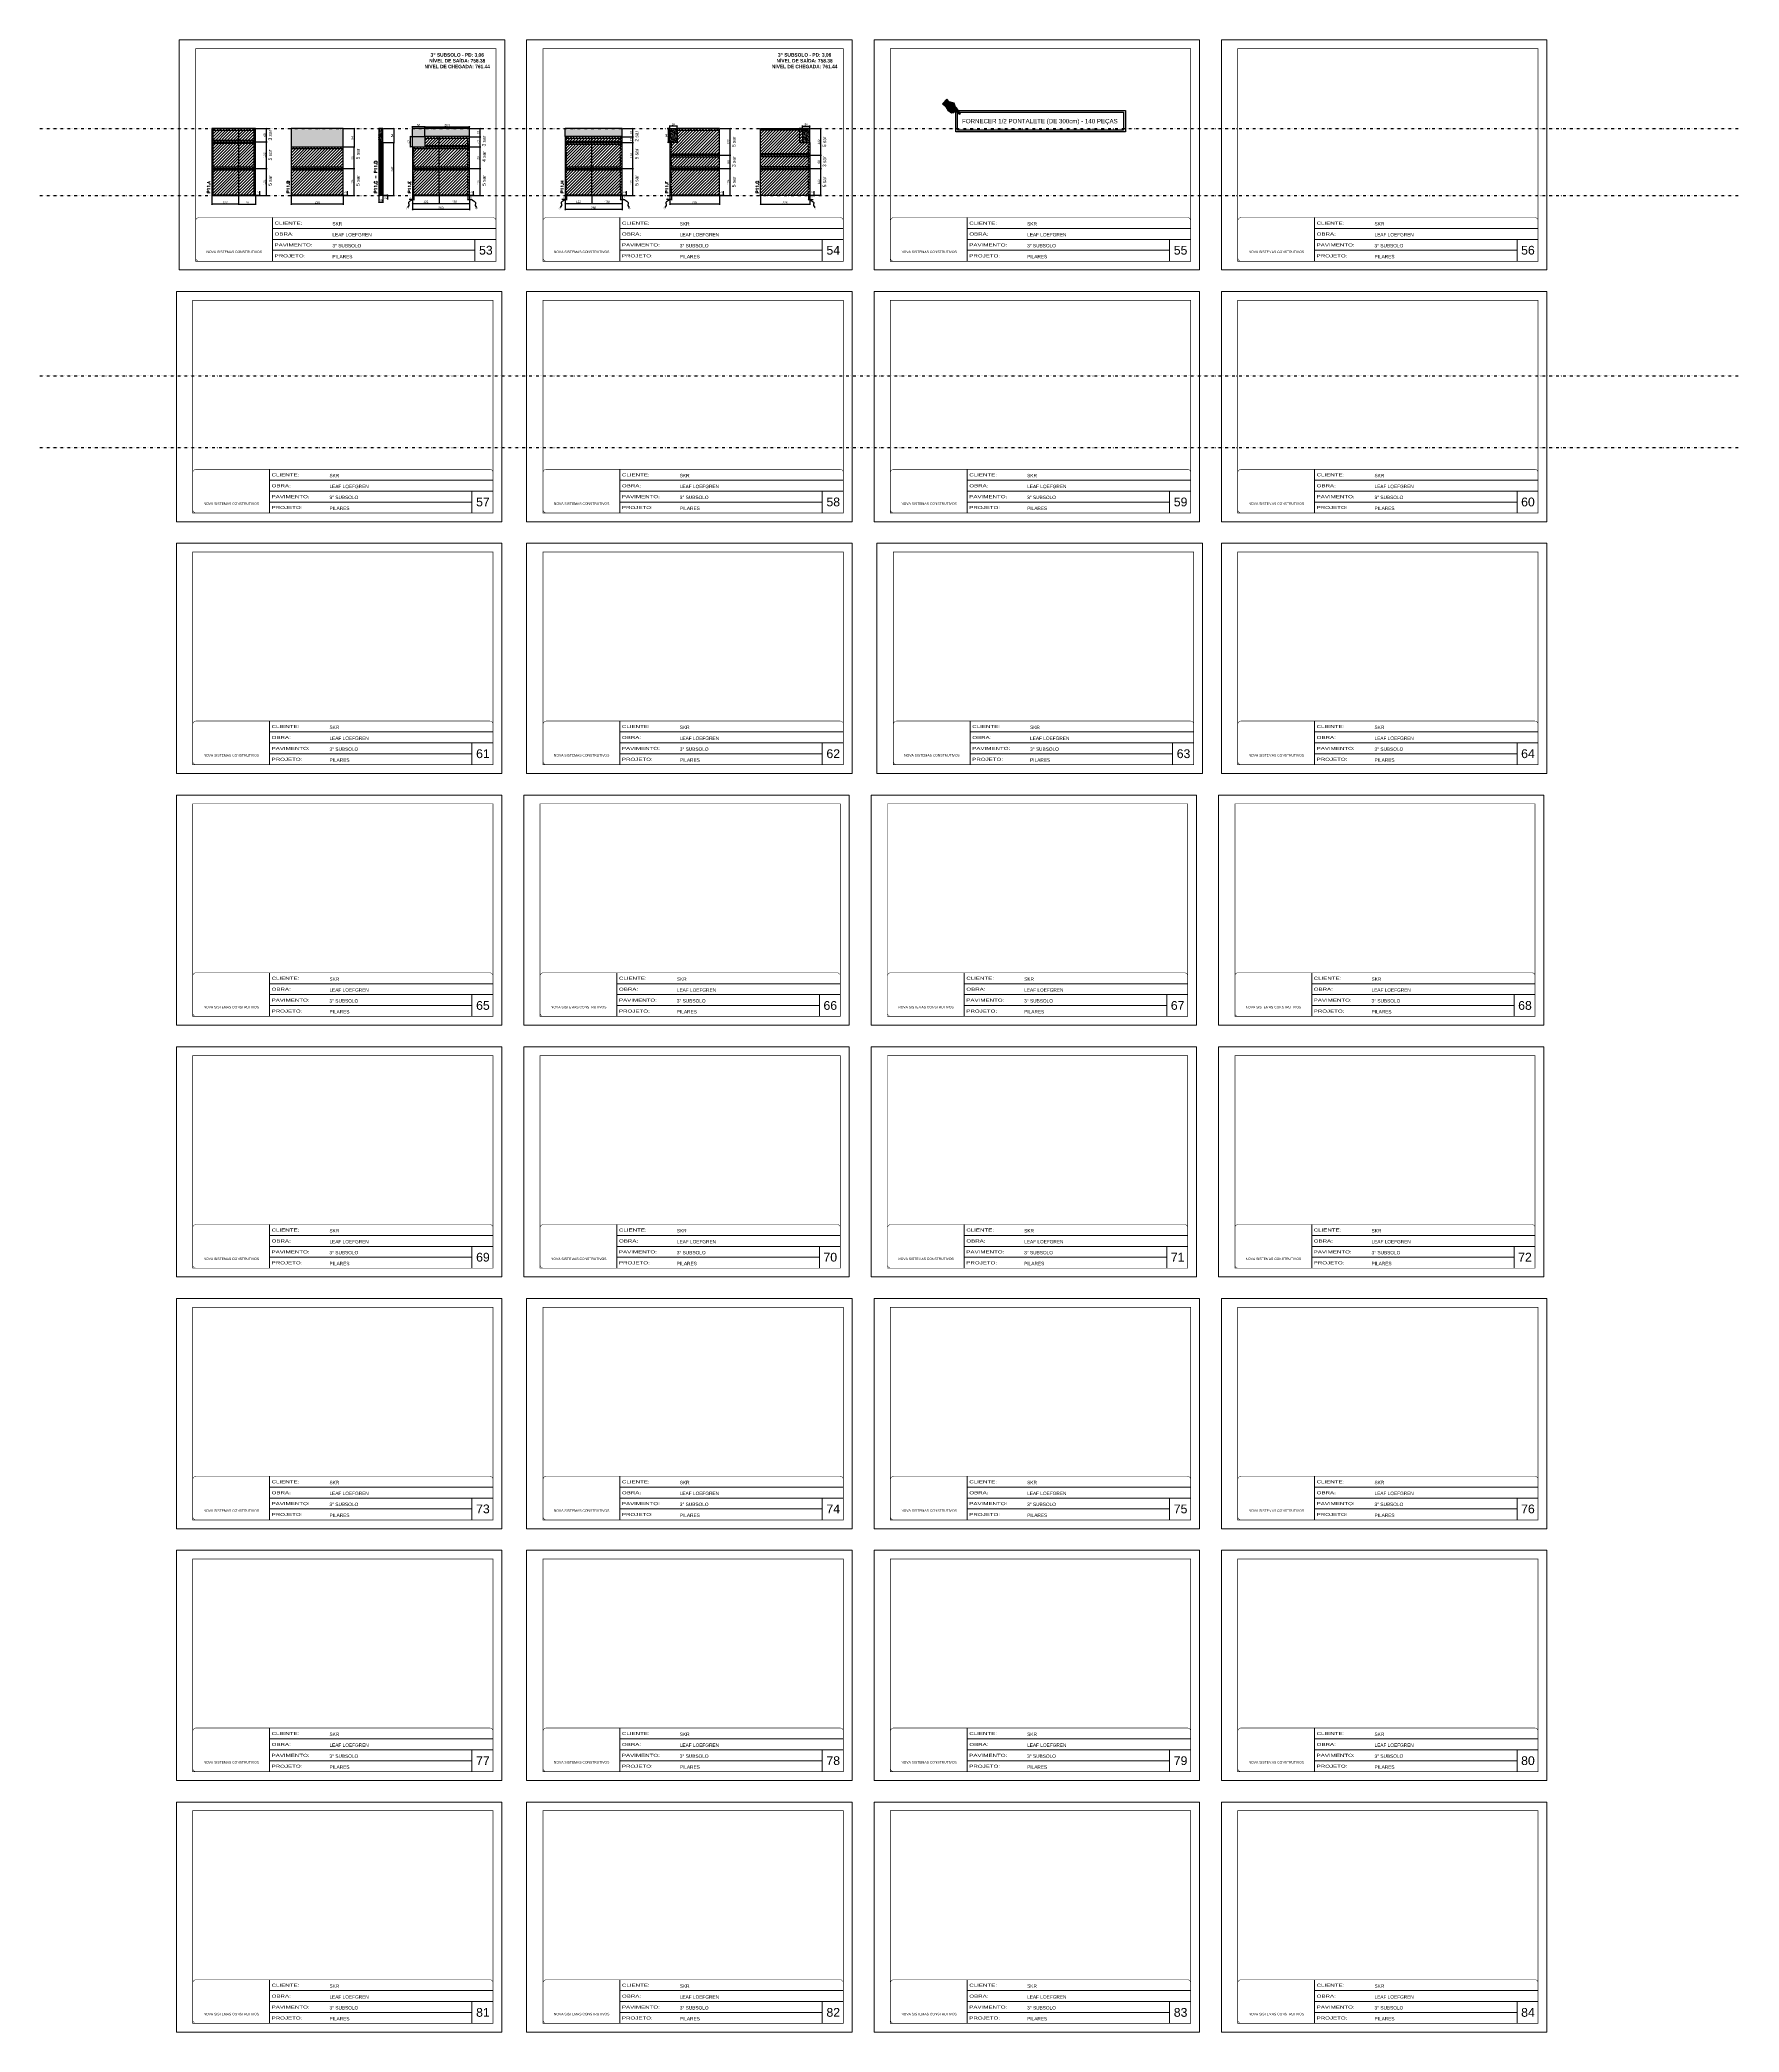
# Model space of a CAD drawing. Header units: millimetres. Extents: x 13777 to 27878, y -21631 to 6985.
# Drawn here: x 13777 to 21531, y -17037 to -7947 of the extents above; entities that cross this region are included whole.
import ezdxf

# ---------------------------------------------------------------- set-up
doc = ezdxf.new("R2010")
doc.units = ezdxf.units.MM
for name, pattern in [('CONTINUO', [0]), ('DASHED', [0.75, 0.5, -0.25]), ('DIVIDE2', [0.625, 0.25, -0.125, 0, -0.125, 0, -0.125]), ('HIDDEN', [0.375, 0.25, -0.125])]:
    doc.linetypes.add(name, pattern=pattern)
for name, color, linetype, lineweight in [('CARIMBO', 255, 'Continuous', 9), ('Folhas', 255, 'Continuous', 9), ('Hachura', 251, 'Continuous', 9), ('SARRAFO DE PRESSAO', 251, 'DASHED', 9), ('Texto Seção', 7, 'Continuous', 15)]:
    doc.layers.add(name, color=color, linetype=linetype, lineweight=lineweight)
for name, color, linetype in [('COTA', 241, 'Continuous'), ('NOMENCLATURA', 7, 'Continuous'), ('Nível', 160, 'Continuous'), ('Painéis', 200, 'Continuous'), ('REGUA-80', 111, 'Continuous'), ('SARR_2.2x7', 40, 'Continuous'), ('Sarrafo de Pressão', 42, 'HIDDEN'), ('texto', 7, 'Continuous'), ('va165-sec', 5, 'DASHED')]:
    doc.layers.add(name, color=color, linetype=linetype)
doc.styles.add('ARIAL', font='arial.ttf')
doc.styles.add('ARIAL_NARROW', font='ARIALN.TTF', dxfattribs={"height": 0.2})
doc.styles.add('COTA TECNICA', font='techl___.ttf', dxfattribs={"height": 10})
doc.styles.add('COTA TECNICA-50', font='techl___.ttf', dxfattribs={"height": 10})
doc.styles.add('REGUA-120', font='ROMANS.shx', dxfattribs={"height": 15})
doc.styles.add('ROMANC', font='techb___.ttf', dxfattribs={"height": 2.5})
doc.styles.get("Standard").update_dxf_attribs({"font": 'arial.ttf'})
doc.styles.add('Tecnologia', font='')
doc.styles.get('Tecnologia').set_extended_font_data('Forgotten Futurist')
doc.dimstyles.new('COTA PAINEL-50', dxfattribs={"dimtxt": 10, "dimasz": 3, "dimexe": 3, "dimexo": 3, "dimgap": 3, "dimtad": 1, "dimdec": 1, "dimzin": 12, "dimdsep": 46, "dimtxsty": 'COTA TECNICA-50', "dimblk1": 'OBLIQUE', "dimblk2": 'OBLIQUE', "dimsah": 1, "dimcen": 0.9, "dimclrd": 4, "dimclre": 4, "dimclrt": 240, "dimadec": 1, "dimazin": 3, "dimtfac": 1, "dimtdec": 1, "dimtmove": 0, "dimatfit": 3, "dimfxl": 1, "dimtolj": 1, "dimtzin": 12, "dimarcsym": 0})
doc.dimstyles.new('PAINEL', dxfattribs={"dimtxt": 10, "dimasz": 3, "dimexe": 3, "dimexo": 3, "dimgap": 3, "dimtad": 1, "dimdec": 1, "dimzin": 12, "dimdsep": 46, "dimtxsty": 'COTA TECNICA', "dimblk1": 'OBLIQUE', "dimblk2": 'OBLIQUE', "dimsah": 1, "dimcen": 0.9, "dimclrd": 4, "dimclre": 4, "dimclrt": 240, "dimadec": 1, "dimazin": 3, "dimtfac": 1, "dimtdec": 1, "dimtmove": 0, "dimatfit": 3, "dimfxl": 1, "dimtolj": 1, "dimtzin": 12, "dimarcsym": 0})
doc.dimstyles.get("Standard").update_dxf_attribs({"dimtxt": 0.18, "dimasz": 0.18, "dimexe": 0.18, "dimexo": 0.0625, "dimgap": 0.09, "dimtad": 0, "dimtih": 1, "dimtoh": 1, "dimdec": 4, "dimzin": 0, "dimdsep": 46, "dimtxsty": 'Standard', "dimcen": 0.09, "dimadec": 0, "dimazin": 0, "dimtfac": 1, "dimtdec": 4, "dimtofl": 0, "dimtmove": 0, "dimatfit": 3, "dimfxl": 1, "dimtolj": 1, "dimtzin": 0, "dimarcsym": 0})

# ---------------------------------------------------------------- blocks, each defined once
blk = doc.blocks.new('9999999999')
at = {"color": 30, "linetype": 'CONTINUO'}
for p, q in [((98564.6, 34230.2), (98564.6, 34429.4)), ((98564.6, 34379.6), (99584, 34379.6)), ((98564.6, 34329.8), (99488, 34329.8)), ((98564.6, 34280), (99488, 34280)), ((99584, 34329.8), (99488, 34329.8)), ((99488, 34329.8), (99488, 34230.2))]:
    blk.add_line(p, q, dxfattribs=at)
at = {"color": 30, "linetype": 'CONTINUO', "const_width": 2}
blk.add_lwpolyline([(99584, 34230.2), (99584, 34414.4, 0.414214), (99569, 34429.4), (98229, 34429.4, 0.414214), (98214, 34414.4), (98214, 34245.2, 0.414214), (98229, 34230.2), (99584, 34230.2)], format="xyb", dxfattribs=at)
at = {"layer": 'Folhas'}
blk.add_lwpolyline([(98139, 34190.2), (99624, 34190.2), (99624, 35240.2), (98139, 35240.2)], close=True, dxfattribs=at)
at = {"layer": 'Folhas', "color": 30, "const_width": 3}
blk.add_lwpolyline([(98214, 34230.2), (99584, 34230.2), (99584, 35200.2), (98214, 35200.2)], close=True, dxfattribs=at)
at = {"color": 7, "linetype": 'Continuous', "ltscale": 5, "style": 'ARIAL'}
for s, height, p in [('SKR', 15.48, (98837.7, 34393.1)), ('NOVA SISTEMAS CONSTRUTIVOS', 11.059, (98263.2, 34267.2)), ('3° SUBSOLO', 15.48, (98837.7, 34293.5)), ('LEAF LOEFGREN', 15.483, (98837.7, 34343.3)), ('PILARES', 15.48, (98837.7, 34243.7))]:
    blk.add_text(s, height=height, dxfattribs=at).set_placement(p)
at = {"layer": 'Folhas', "color": 7, "style": 'Tecnologia', "width": 1.5}
for s, p in [('OBRA:', (98573.7, 34347.3)), ('CLIENTE:', (98573.7, 34397.2)), ('PAVIMENTO:', (98573.7, 34297.5)), ('PROJETO:', (98573.7, 34247.7))]:
    blk.add_text(s, height=14, dxfattribs=at).set_placement(p)
blk = doc.blocks.new('_Oblique')
at = {"color": 0, "linetype": 'ByBlock', "lineweight": -2}
blk.add_line((-0.5, -0.5), (0.5, 0.5), dxfattribs=at)
blk = doc.blocks.new('*D2256')
at = {"layer": 'COTA', "color": 4, "lineweight": -2, "transparency": 16777216}
for p, q in [((14561.4, -8658.5), (14561.4, -8699.3)), ((14683.4, -8696.3), (14561.4, -8696.3)), ((14683.4, -8658.5), (14683.4, -8699.3))]:
    blk.add_line(p, q, dxfattribs=at)
at = {"layer": 'Defpoints', "color": 0, "transparency": 16777216}
for p in [(14561.4, -8655.5), (14561.4, -8696.3), (14683.4, -8655.5)]:
    blk.add_point(p, dxfattribs=at)
at = {"layer": 'COTA', "color": 4, "lineweight": -2, "transparency": 16777216, "xscale": 3, "yscale": 3, "zscale": 3, "rotation": 180}
blk.add_blockref('_Oblique', (14561.4, -8696.3), dxfattribs=at)
at = {"layer": 'COTA', "color": 4, "lineweight": -2, "transparency": 16777216, "xscale": 3, "yscale": 3, "zscale": 3}
blk.add_blockref('_Oblique', (14683.4, -8696.3), dxfattribs=at)
at = {"layer": 'COTA', "color": 240, "transparency": 16777216, "insert": (14622.4, -8688.2), "char_height": 10, "attachment_point": 5, "style": 'COTA TECNICA'}
blk.add_mtext('\\A1;122', dxfattribs=at)
blk = doc.blocks.new('*D2257')
at = {"layer": 'COTA', "color": 4, "lineweight": -2, "transparency": 16777216}
for p, q in [((14764.4, -8655.5), (14783.6, -8655.5)), ((14764.4, -8657.5), (14783.6, -8657.5)), ((14780.6, -8655.5), (14780.6, -8636.7)), ((14780.6, -8657.5), (14780.6, -8655.5)), ((14780.6, -8657.5), (14780.6, -8660.5))]:
    blk.add_line(p, q, dxfattribs=at)
at = {"layer": 'Defpoints', "color": 0, "transparency": 16777216}
for p in [(14761.4, -8655.5), (14761.4, -8657.5), (14780.6, -8657.5)]:
    blk.add_point(p, dxfattribs=at)
at = {"layer": 'COTA', "color": 4, "lineweight": -2, "transparency": 16777216, "xscale": 3, "yscale": 3, "zscale": 3}
for p, rotation in [((14780.6, -8655.5), 270), ((14780.6, -8657.5), 90)]:
    blk.add_blockref('_Oblique', p, dxfattribs=dict(at, rotation=rotation))
at = {"layer": 'COTA', "color": 240, "transparency": 16777216, "insert": (14772.6, -8642.7), "char_height": 10, "attachment_point": 5, "rotation": 90, "style": 'COTA TECNICA-50'}
blk.add_mtext('\\A1;2', dxfattribs=at)
blk = doc.blocks.new('*D2258')
at = {"layer": 'COTA', "color": 4, "lineweight": -2, "transparency": 16777216}
for p, q in [((14764.4, -8411.5), (14813.8, -8411.5)), ((14810.8, -8533.5), (14810.8, -8411.5)), ((14764.4, -8533.5), (14813.8, -8533.5))]:
    blk.add_line(p, q, dxfattribs=at)
at = {"layer": 'Defpoints', "color": 0, "transparency": 16777216}
for p in [(14761.4, -8411.5), (14810.8, -8411.5), (14761.4, -8533.5)]:
    blk.add_point(p, dxfattribs=at)
at = {"layer": 'COTA', "color": 4, "lineweight": -2, "transparency": 16777216, "xscale": 3, "yscale": 3, "zscale": 3}
for p, rotation in [((14810.8, -8411.5), 90), ((14810.8, -8533.5), 270)]:
    blk.add_blockref('_Oblique', p, dxfattribs=dict(at, rotation=rotation))
at = {"layer": 'COTA', "color": 240, "transparency": 16777216, "insert": (14802.7, -8472.5), "char_height": 10, "attachment_point": 5, "rotation": 90, "style": 'COTA TECNICA-50'}
blk.add_mtext('\\A1;122', dxfattribs=at)
blk = doc.blocks.new('*D2259')
at = {"layer": 'COTA', "color": 4, "linetype": 'ByBlock', "lineweight": -2, "transparency": 16777216}
for p, q in [((14764.4, -8533.5), (14813.8, -8533.5)), ((14810.8, -8657.5), (14810.8, -8533.5)), ((14764.4, -8657.5), (14813.8, -8657.5))]:
    blk.add_line(p, q, dxfattribs=at)
at = {"layer": 'Defpoints', "color": 0, "linetype": 'ByBlock', "transparency": 16777216}
for p in [(14761.4, -8533.5), (14810.8, -8533.5), (14761.4, -8657.5)]:
    blk.add_point(p, dxfattribs=at)
at = {"layer": 'COTA', "color": 4, "linetype": 'ByBlock', "lineweight": -2, "transparency": 16777216, "xscale": 3, "yscale": 3, "zscale": 3}
for p, rotation in [((14810.8, -8533.5), 90), ((14810.8, -8657.5), 270)]:
    blk.add_blockref('_Oblique', p, dxfattribs=dict(at, rotation=rotation))
at = {"layer": 'COTA', "color": 240, "linetype": 'ByBlock', "transparency": 16777216, "insert": (14802.7, -8595.5), "char_height": 10, "attachment_point": 5, "rotation": 90, "style": 'COTA TECNICA'}
blk.add_mtext('\\A1;124', dxfattribs=at)
blk = doc.blocks.new('*D2260')
at = {"layer": 'COTA', "color": 4, "linetype": 'ByBlock', "lineweight": -2, "transparency": 16777216}
for p, q in [((14764.4, -8533.5), (14813.8, -8533.5)), ((14810.8, -8657.5), (14810.8, -8533.5)), ((14764.4, -8657.5), (14813.8, -8657.5))]:
    blk.add_line(p, q, dxfattribs=at)
at = {"layer": 'Defpoints', "color": 0, "linetype": 'ByBlock', "transparency": 16777216}
for p in [(14761.4, -8533.5), (14810.8, -8533.5), (14761.4, -8657.5)]:
    blk.add_point(p, dxfattribs=at)
at = {"layer": 'COTA', "color": 4, "linetype": 'ByBlock', "lineweight": -2, "transparency": 16777216, "xscale": 3, "yscale": 3, "zscale": 3}
for p, rotation in [((14810.8, -8533.5), 90), ((14810.8, -8657.5), 270)]:
    blk.add_blockref('_Oblique', p, dxfattribs=dict(at, rotation=rotation))
at = {"layer": 'COTA', "color": 240, "linetype": 'ByBlock', "transparency": 16777216, "insert": (14802.7, -8595.5), "char_height": 10, "attachment_point": 5, "rotation": 90, "style": 'COTA TECNICA'}
blk.add_mtext('\\A1;124', dxfattribs=at)
blk = doc.blocks.new('*D2261')
at = {"layer": 'COTA', "color": 4, "lineweight": -2, "transparency": 16777216}
for p, q in [((14764.4, -8351.5), (14813.8, -8351.5)), ((14810.8, -8411.5), (14810.8, -8351.5)), ((14764.4, -8411.5), (14813.8, -8411.5))]:
    blk.add_line(p, q, dxfattribs=at)
at = {"layer": 'Defpoints', "color": 0, "transparency": 16777216}
for p in [(14761.4, -8351.5), (14810.8, -8351.5), (14761.4, -8411.5)]:
    blk.add_point(p, dxfattribs=at)
at = {"layer": 'COTA', "color": 4, "lineweight": -2, "transparency": 16777216, "xscale": 3, "yscale": 3, "zscale": 3}
for p, rotation in [((14810.8, -8351.5), 90), ((14810.8, -8411.5), 270)]:
    blk.add_blockref('_Oblique', p, dxfattribs=dict(at, rotation=rotation))
at = {"layer": 'COTA', "color": 240, "transparency": 16777216, "insert": (14802.7, -8381.5), "char_height": 10, "attachment_point": 5, "rotation": 90, "style": 'COTA TECNICA'}
blk.add_mtext('\\A1;60', dxfattribs=at)
blk = doc.blocks.new('*D2262')
at = {"layer": 'COTA', "color": 4, "lineweight": -2, "transparency": 16777216}
for p, q in [((14923.9, -8658.5), (14923.9, -8699.3)), ((15161.9, -8696.3), (14923.9, -8696.3)), ((15161.9, -8658.5), (15161.9, -8699.3))]:
    blk.add_line(p, q, dxfattribs=at)
at = {"layer": 'Defpoints', "color": 0, "transparency": 16777216}
for p in [(14923.9, -8655.5), (14923.9, -8696.3), (15161.9, -8655.5)]:
    blk.add_point(p, dxfattribs=at)
at = {"layer": 'COTA', "color": 4, "lineweight": -2, "transparency": 16777216, "xscale": 3, "yscale": 3, "zscale": 3, "rotation": 180}
blk.add_blockref('_Oblique', (14923.9, -8696.3), dxfattribs=at)
at = {"layer": 'COTA', "color": 4, "lineweight": -2, "transparency": 16777216, "xscale": 3, "yscale": 3, "zscale": 3}
blk.add_blockref('_Oblique', (15161.9, -8696.3), dxfattribs=at)
at = {"layer": 'COTA', "color": 240, "transparency": 16777216, "insert": (15042.9, -8688), "char_height": 10, "attachment_point": 5, "style": 'COTA TECNICA'}
blk.add_mtext('\\A1;238', dxfattribs=at)
blk = doc.blocks.new('*D2263')
at = {"layer": 'COTA', "color": 4, "lineweight": -2, "transparency": 16777216}
for p, q in [((15164.9, -8655.5), (15184.2, -8655.5)), ((15164.9, -8657.5), (15184.2, -8657.5)), ((15181.2, -8655.5), (15181.2, -8636.7)), ((15181.2, -8657.5), (15181.2, -8655.5)), ((15181.2, -8657.5), (15181.2, -8660.5))]:
    blk.add_line(p, q, dxfattribs=at)
at = {"layer": 'Defpoints', "color": 0, "transparency": 16777216}
for p in [(15161.9, -8655.5), (15161.9, -8657.5), (15181.2, -8657.5)]:
    blk.add_point(p, dxfattribs=at)
at = {"layer": 'COTA', "color": 4, "lineweight": -2, "transparency": 16777216, "xscale": 3, "yscale": 3, "zscale": 3}
for p, rotation in [((15181.2, -8655.5), 270), ((15181.2, -8657.5), 90)]:
    blk.add_blockref('_Oblique', p, dxfattribs=dict(at, rotation=rotation))
at = {"layer": 'COTA', "color": 240, "transparency": 16777216, "insert": (15173.2, -8642.7), "char_height": 10, "attachment_point": 5, "rotation": 90, "style": 'COTA TECNICA-50'}
blk.add_mtext('\\A1;2', dxfattribs=at)
blk = doc.blocks.new('*D2264')
at = {"layer": 'COTA', "color": 4, "lineweight": -2, "transparency": 16777216}
for p, q in [((15164.9, -8435.5), (15214.3, -8435.5)), ((15211.3, -8533.5), (15211.3, -8435.5)), ((15164.9, -8533.5), (15214.3, -8533.5))]:
    blk.add_line(p, q, dxfattribs=at)
at = {"layer": 'Defpoints', "color": 0, "transparency": 16777216}
for p in [(15161.9, -8435.5), (15211.3, -8435.5), (15161.9, -8533.5)]:
    blk.add_point(p, dxfattribs=at)
at = {"layer": 'COTA', "color": 4, "lineweight": -2, "transparency": 16777216, "xscale": 3, "yscale": 3, "zscale": 3}
for p, rotation in [((15211.3, -8435.5), 90), ((15211.3, -8533.5), 270)]:
    blk.add_blockref('_Oblique', p, dxfattribs=dict(at, rotation=rotation))
at = {"layer": 'COTA', "color": 240, "transparency": 16777216, "insert": (15203.2, -8484.5), "char_height": 10, "attachment_point": 5, "rotation": 90, "style": 'COTA TECNICA-50'}
blk.add_mtext('\\A1;98', dxfattribs=at)
blk = doc.blocks.new('*D2265')
at = {"layer": 'COTA', "color": 4, "linetype": 'ByBlock', "lineweight": -2, "transparency": 16777216}
for p, q in [((15164.9, -8533.5), (15214.3, -8533.5)), ((15211.3, -8657.5), (15211.3, -8533.5)), ((15164.9, -8657.5), (15214.3, -8657.5))]:
    blk.add_line(p, q, dxfattribs=at)
at = {"layer": 'Defpoints', "color": 0, "linetype": 'ByBlock', "transparency": 16777216}
for p in [(15161.9, -8533.5), (15211.3, -8533.5), (15161.9, -8657.5)]:
    blk.add_point(p, dxfattribs=at)
at = {"layer": 'COTA', "color": 4, "linetype": 'ByBlock', "lineweight": -2, "transparency": 16777216, "xscale": 3, "yscale": 3, "zscale": 3}
for p, rotation in [((15211.3, -8533.5), 90), ((15211.3, -8657.5), 270)]:
    blk.add_blockref('_Oblique', p, dxfattribs=dict(at, rotation=rotation))
at = {"layer": 'COTA', "color": 240, "linetype": 'ByBlock', "transparency": 16777216, "insert": (15203.2, -8595.5), "char_height": 10, "attachment_point": 5, "rotation": 90, "style": 'COTA TECNICA'}
blk.add_mtext('\\A1;124', dxfattribs=at)
blk = doc.blocks.new('*D2266')
at = {"layer": 'COTA', "color": 4, "linetype": 'ByBlock', "lineweight": -2, "transparency": 16777216}
for p, q in [((15164.9, -8533.5), (15214.3, -8533.5)), ((15211.3, -8657.5), (15211.3, -8533.5)), ((15164.9, -8657.5), (15214.3, -8657.5))]:
    blk.add_line(p, q, dxfattribs=at)
at = {"layer": 'Defpoints', "color": 0, "linetype": 'ByBlock', "transparency": 16777216}
for p in [(15161.9, -8533.5), (15211.3, -8533.5), (15161.9, -8657.5)]:
    blk.add_point(p, dxfattribs=at)
at = {"layer": 'COTA', "color": 4, "linetype": 'ByBlock', "lineweight": -2, "transparency": 16777216, "xscale": 3, "yscale": 3, "zscale": 3}
for p, rotation in [((15211.3, -8533.5), 90), ((15211.3, -8657.5), 270)]:
    blk.add_blockref('_Oblique', p, dxfattribs=dict(at, rotation=rotation))
at = {"layer": 'COTA', "color": 240, "linetype": 'ByBlock', "transparency": 16777216, "insert": (15203.2, -8595.5), "char_height": 10, "attachment_point": 5, "rotation": 90, "style": 'COTA TECNICA'}
blk.add_mtext('\\A1;124', dxfattribs=at)
blk = doc.blocks.new('*D2267')
at = {"layer": 'COTA', "color": 4, "lineweight": -2, "transparency": 16777216}
for p, q in [((15323.5, -8658.5), (15323.5, -8690.4)), ((15323.5, -8687.4), (15342.5, -8687.4)), ((15342.5, -8658.5), (15342.5, -8690.4))]:
    blk.add_line(p, q, dxfattribs=at)
at = {"layer": 'Defpoints', "color": 0, "transparency": 16777216}
for p in [(15323.5, -8655.5), (15342.5, -8655.5), (15342.5, -8687.4)]:
    blk.add_point(p, dxfattribs=at)
at = {"layer": 'COTA', "color": 4, "lineweight": -2, "transparency": 16777216, "xscale": 3, "yscale": 3, "zscale": 3, "rotation": 180}
blk.add_blockref('_Oblique', (15323.5, -8687.4), dxfattribs=at)
at = {"layer": 'COTA', "color": 4, "lineweight": -2, "transparency": 16777216, "xscale": 3, "yscale": 3, "zscale": 3}
blk.add_blockref('_Oblique', (15342.5, -8687.4), dxfattribs=at)
at = {"layer": 'COTA', "color": 240, "transparency": 16777216, "insert": (15333, -8679.3), "char_height": 10, "attachment_point": 5, "style": 'COTA TECNICA'}
blk.add_mtext('\\A1;19', dxfattribs=at)
blk = doc.blocks.new('*D2268')
at = {"layer": 'COTA', "color": 4, "lineweight": -2, "transparency": 16777216}
for p, q in [((15345.5, -8655.5), (15366.7, -8655.5)), ((15345.5, -8657.5), (15366.7, -8657.5)), ((15363.7, -8655.5), (15363.7, -8652.5)), ((15363.7, -8655.5), (15363.7, -8657.5)), ((15363.7, -8657.5), (15363.7, -8675.6))]:
    blk.add_line(p, q, dxfattribs=at)
at = {"layer": 'Defpoints', "color": 0, "transparency": 16777216}
for p in [(15342.5, -8655.5), (15342.5, -8657.5), (15363.7, -8655.5)]:
    blk.add_point(p, dxfattribs=at)
at = {"layer": 'COTA', "color": 4, "lineweight": -2, "transparency": 16777216, "xscale": 3, "yscale": 3, "zscale": 3}
for p, rotation in [((15363.7, -8655.5), 270), ((15363.7, -8657.5), 90)]:
    blk.add_blockref('_Oblique', p, dxfattribs=dict(at, rotation=rotation))
at = {"layer": 'COTA', "color": 240, "transparency": 16777216, "insert": (15355.7, -8669.5), "char_height": 10, "attachment_point": 5, "rotation": 90, "style": 'COTA TECNICA-50'}
blk.add_mtext('\\A1;2', dxfattribs=at)
blk = doc.blocks.new('*D2269')
at = {"layer": 'COTA', "color": 4, "linetype": 'ByBlock', "lineweight": -2, "transparency": 16777216}
for p, q in [((15345.5, -8351.5), (15395.5, -8351.5)), ((15392.5, -8351.5), (15392.5, -8415.5)), ((15345.5, -8415.5), (15395.5, -8415.5))]:
    blk.add_line(p, q, dxfattribs=at)
at = {"layer": 'Defpoints', "color": 0, "linetype": 'ByBlock', "transparency": 16777216}
for p in [(15342.5, -8351.5), (15342.5, -8415.5), (15392.5, -8415.5)]:
    blk.add_point(p, dxfattribs=at)
at = {"layer": 'COTA', "color": 4, "linetype": 'ByBlock', "lineweight": -2, "transparency": 16777216, "xscale": 3, "yscale": 3, "zscale": 3}
for p, rotation in [((15392.5, -8351.5), 90), ((15392.5, -8415.5), 270)]:
    blk.add_blockref('_Oblique', p, dxfattribs=dict(at, rotation=rotation))
at = {"layer": 'COTA', "color": 240, "linetype": 'ByBlock', "transparency": 16777216, "insert": (15384.4, -8383.5), "char_height": 10, "attachment_point": 5, "rotation": 90, "style": 'COTA TECNICA'}
blk.add_mtext('\\A1;64', dxfattribs=at)
blk = doc.blocks.new('*D2255')
at = {"layer": 'COTA', "color": 4, "lineweight": -2, "transparency": 16777216}
for p, q in [((15345.5, -8415.5), (15395.5, -8415.5)), ((15392.5, -8657.5), (15392.5, -8415.5)), ((15345.5, -8657.5), (15395.5, -8657.5))]:
    blk.add_line(p, q, dxfattribs=at)
at = {"layer": 'Defpoints', "color": 0, "transparency": 16777216}
for p in [(15342.5, -8415.5), (15392.5, -8415.5), (15342.5, -8657.5)]:
    blk.add_point(p, dxfattribs=at)
at = {"layer": 'COTA', "color": 4, "lineweight": -2, "transparency": 16777216, "xscale": 3, "yscale": 3, "zscale": 3}
for p, rotation in [((15392.5, -8415.5), 90), ((15392.5, -8657.5), 270)]:
    blk.add_blockref('_Oblique', p, dxfattribs=dict(at, rotation=rotation))
at = {"layer": 'COTA', "color": 240, "transparency": 16777216, "insert": (15384.4, -8536.5), "char_height": 10, "attachment_point": 5, "rotation": 90, "style": 'COTA TECNICA-50'}
blk.add_mtext('\\A1;242', dxfattribs=at)
blk = doc.blocks.new('*D2270')
at = {"layer": 'COTA', "color": 4, "lineweight": -2, "transparency": 16777216}
for p, q in [((14683.4, -8658.5), (14683.4, -8699.3)), ((14683.4, -8696.3), (14761.4, -8696.3)), ((14761.4, -8659.5), (14761.4, -8699.3))]:
    blk.add_line(p, q, dxfattribs=at)
at = {"layer": 'Defpoints', "color": 0, "transparency": 16777216}
for p in [(14683.4, -8655.5), (14761.4, -8656.5), (14761.4, -8696.3)]:
    blk.add_point(p, dxfattribs=at)
at = {"layer": 'COTA', "color": 4, "lineweight": -2, "transparency": 16777216, "xscale": 3, "yscale": 3, "zscale": 3, "rotation": 180}
blk.add_blockref('_Oblique', (14683.4, -8696.3), dxfattribs=at)
at = {"layer": 'COTA', "color": 4, "lineweight": -2, "transparency": 16777216, "xscale": 3, "yscale": 3, "zscale": 3}
blk.add_blockref('_Oblique', (14761.4, -8696.3), dxfattribs=at)
at = {"layer": 'COTA', "color": 240, "transparency": 16777216, "insert": (14722.4, -8688.2), "char_height": 10, "attachment_point": 5, "style": 'COTA TECNICA'}
blk.add_mtext('\\A1;78', dxfattribs=at)
blk = doc.blocks.new('*D2271')
at = {"layer": 'COTA', "color": 4, "lineweight": -2, "transparency": 16777216}
for p, q in [((15164.9, -8351.5), (15214.3, -8351.5)), ((15211.3, -8351.5), (15211.3, -8435.5)), ((15164.9, -8435.5), (15214.3, -8435.5))]:
    blk.add_line(p, q, dxfattribs=at)
at = {"layer": 'Defpoints', "color": 0, "transparency": 16777216}
for p in [(15161.9, -8351.5), (15161.9, -8435.5), (15211.3, -8435.5)]:
    blk.add_point(p, dxfattribs=at)
at = {"layer": 'COTA', "color": 4, "lineweight": -2, "transparency": 16777216, "xscale": 3, "yscale": 3, "zscale": 3}
for p, rotation in [((15211.3, -8351.5), 90), ((15211.3, -8435.5), 270)]:
    blk.add_blockref('_Oblique', p, dxfattribs=dict(at, rotation=rotation))
at = {"layer": 'COTA', "color": 240, "transparency": 16777216, "insert": (15203.2, -8393.5), "char_height": 10, "attachment_point": 5, "rotation": 90, "style": 'COTA TECNICA'}
blk.add_mtext('\\A1;84', dxfattribs=at)
blk = doc.blocks.new('*D2272')
at = {"layer": 'COTA', "color": 4, "lineweight": -2, "transparency": 16777216}
for p, q in [((15477.3, -8658.5), (15477.3, -8724.1)), ((15737.3, -8721.1), (15477.3, -8721.1)), ((15737.3, -8658.5), (15737.3, -8724.1))]:
    blk.add_line(p, q, dxfattribs=at)
at = {"layer": 'Defpoints', "color": 0, "transparency": 16777216}
for p in [(15477.3, -8655.5), (15477.3, -8721.1), (15737.3, -8655.5)]:
    blk.add_point(p, dxfattribs=at)
at = {"layer": 'COTA', "color": 4, "lineweight": -2, "transparency": 16777216, "xscale": 3, "yscale": 3, "zscale": 3, "rotation": 180}
blk.add_blockref('_Oblique', (15477.3, -8721.1), dxfattribs=at)
at = {"layer": 'COTA', "color": 4, "lineweight": -2, "transparency": 16777216, "xscale": 3, "yscale": 3, "zscale": 3}
blk.add_blockref('_Oblique', (15737.3, -8721.1), dxfattribs=at)
at = {"layer": 'COTA', "color": 240, "transparency": 16777216, "insert": (15607.3, -8713), "char_height": 10, "attachment_point": 5, "style": 'COTA TECNICA'}
blk.add_mtext('\\A1;260', dxfattribs=at)
blk = doc.blocks.new('*D2273')
at = {"layer": 'COTA', "color": 4, "lineweight": -2, "transparency": 16777216}
for p, q in [((15730.3, -8658.5), (15730.3, -8677.7)), ((15730.3, -8674.7), (15737.3, -8674.7)), ((15737.3, -8660.5), (15737.3, -8677.7)), ((15737.3, -8674.7), (15752.1, -8674.7))]:
    blk.add_line(p, q, dxfattribs=at)
at = {"layer": 'Defpoints', "color": 0, "transparency": 16777216}
for p in [(15730.3, -8655.5), (15737.3, -8657.5), (15737.3, -8674.7)]:
    blk.add_point(p, dxfattribs=at)
at = {"layer": 'COTA', "color": 4, "lineweight": -2, "transparency": 16777216, "xscale": 3, "yscale": 3, "zscale": 3, "rotation": 180}
blk.add_blockref('_Oblique', (15730.3, -8674.7), dxfattribs=at)
at = {"layer": 'COTA', "color": 4, "lineweight": -2, "transparency": 16777216, "xscale": 3, "yscale": 3, "zscale": 3}
blk.add_blockref('_Oblique', (15737.3, -8674.7), dxfattribs=at)
at = {"layer": 'COTA', "color": 240, "transparency": 16777216, "insert": (15746.2, -8666.6), "char_height": 10, "attachment_point": 5, "style": 'COTA TECNICA-50'}
blk.add_mtext('\\A1;7', dxfattribs=at)
blk = doc.blocks.new('*D2274')
at = {"layer": 'COTA', "color": 4, "lineweight": -2, "transparency": 16777216}
for p, q in [((15477.3, -8674.7), (15462.6, -8674.7)), ((15477.3, -8660.5), (15477.3, -8677.7)), ((15484.3, -8674.7), (15477.3, -8674.7)), ((15484.3, -8658.5), (15484.3, -8677.7))]:
    blk.add_line(p, q, dxfattribs=at)
at = {"layer": 'Defpoints', "color": 0, "transparency": 16777216}
for p in [(15477.3, -8657.5), (15477.3, -8674.7), (15484.3, -8655.5)]:
    blk.add_point(p, dxfattribs=at)
at = {"layer": 'COTA', "color": 4, "lineweight": -2, "transparency": 16777216, "xscale": 3, "yscale": 3, "zscale": 3, "rotation": 180}
blk.add_blockref('_Oblique', (15477.3, -8674.7), dxfattribs=at)
at = {"layer": 'COTA', "color": 4, "lineweight": -2, "transparency": 16777216, "xscale": 3, "yscale": 3, "zscale": 3}
blk.add_blockref('_Oblique', (15484.3, -8674.7), dxfattribs=at)
at = {"layer": 'COTA', "color": 240, "transparency": 16777216, "insert": (15468.5, -8666.6), "char_height": 10, "attachment_point": 5, "style": 'COTA TECNICA-50'}
blk.add_mtext('\\A1;7', dxfattribs=at)
blk = doc.blocks.new('*D2275')
at = {"layer": 'COTA', "color": 4, "lineweight": -2, "transparency": 16777216}
for p, q in [((15740.3, -8655.5), (15759.6, -8655.5)), ((15740.3, -8657.5), (15759.6, -8657.5)), ((15756.6, -8655.5), (15756.6, -8636.7)), ((15756.6, -8657.5), (15756.6, -8655.5)), ((15756.6, -8657.5), (15756.6, -8660.5))]:
    blk.add_line(p, q, dxfattribs=at)
at = {"layer": 'Defpoints', "color": 0, "transparency": 16777216}
for p in [(15737.3, -8655.5), (15737.3, -8657.5), (15756.6, -8657.5)]:
    blk.add_point(p, dxfattribs=at)
at = {"layer": 'COTA', "color": 4, "lineweight": -2, "transparency": 16777216, "xscale": 3, "yscale": 3, "zscale": 3}
for p, rotation in [((15756.6, -8655.5), 270), ((15756.6, -8657.5), 90)]:
    blk.add_blockref('_Oblique', p, dxfattribs=dict(at, rotation=rotation))
at = {"layer": 'COTA', "color": 240, "transparency": 16777216, "insert": (15748.6, -8642.7), "char_height": 10, "attachment_point": 5, "rotation": 90, "style": 'COTA TECNICA-50'}
blk.add_mtext('\\A1;2', dxfattribs=at)
blk = doc.blocks.new('*D2276')
at = {"layer": 'COTA', "color": 4, "lineweight": -2, "transparency": 16777216}
for p, q in [((15740.3, -8351.5), (15789.7, -8351.5)), ((15786.7, -8388.5), (15786.7, -8351.5)), ((15740.3, -8388.5), (15789.7, -8388.5))]:
    blk.add_line(p, q, dxfattribs=at)
at = {"layer": 'Defpoints', "color": 0, "transparency": 16777216}
for p in [(15737.3, -8351.5), (15786.7, -8351.5), (15737.3, -8388.5)]:
    blk.add_point(p, dxfattribs=at)
at = {"layer": 'COTA', "color": 4, "lineweight": -2, "transparency": 16777216, "xscale": 3, "yscale": 3, "zscale": 3}
for p, rotation in [((15786.7, -8351.5), 90), ((15786.7, -8388.5), 270)]:
    blk.add_blockref('_Oblique', p, dxfattribs=dict(at, rotation=rotation))
at = {"layer": 'COTA', "color": 240, "transparency": 16777216, "insert": (15778.5, -8370), "char_height": 10, "attachment_point": 5, "rotation": 90, "style": 'COTA TECNICA-50'}
blk.add_mtext('\\A1;37', dxfattribs=at)
blk = doc.blocks.new('*D2277')
at = {"layer": 'COTA', "color": 4, "lineweight": -2, "transparency": 16777216}
for p, q in [((15740.3, -8435.5), (15789.7, -8435.5)), ((15786.7, -8533.5), (15786.7, -8435.5)), ((15740.3, -8533.5), (15789.7, -8533.5))]:
    blk.add_line(p, q, dxfattribs=at)
at = {"layer": 'Defpoints', "color": 0, "transparency": 16777216}
for p in [(15737.3, -8435.5), (15786.7, -8435.5), (15737.3, -8533.5)]:
    blk.add_point(p, dxfattribs=at)
at = {"layer": 'COTA', "color": 4, "lineweight": -2, "transparency": 16777216, "xscale": 3, "yscale": 3, "zscale": 3}
for p, rotation in [((15786.7, -8435.5), 90), ((15786.7, -8533.5), 270)]:
    blk.add_blockref('_Oblique', p, dxfattribs=dict(at, rotation=rotation))
at = {"layer": 'COTA', "color": 240, "transparency": 16777216, "insert": (15778.6, -8484.5), "char_height": 10, "attachment_point": 5, "rotation": 90, "style": 'COTA TECNICA-50'}
blk.add_mtext('\\A1;98', dxfattribs=at)
blk = doc.blocks.new('*D2278')
at = {"layer": 'COTA', "color": 4, "lineweight": -2, "transparency": 16777216}
for p, q in [((15740.3, -8388.5), (15789.7, -8388.5)), ((15740.3, -8435.5), (15789.7, -8435.5)), ((15786.7, -8435.5), (15786.7, -8388.5))]:
    blk.add_line(p, q, dxfattribs=at)
at = {"layer": 'Defpoints', "color": 0, "transparency": 16777216}
for p in [(15737.3, -8388.5), (15737.3, -8435.5), (15786.7, -8388.5)]:
    blk.add_point(p, dxfattribs=at)
at = {"layer": 'COTA', "color": 4, "lineweight": -2, "transparency": 16777216, "xscale": 3, "yscale": 3, "zscale": 3}
for p, rotation in [((15786.7, -8388.5), 90), ((15786.7, -8435.5), 270)]:
    blk.add_blockref('_Oblique', p, dxfattribs=dict(at, rotation=rotation))
at = {"layer": 'COTA', "color": 240, "transparency": 16777216, "insert": (15778.6, -8412), "char_height": 10, "attachment_point": 5, "rotation": 90, "style": 'COTA TECNICA-50'}
blk.add_mtext('\\A1;47', dxfattribs=at)
blk = doc.blocks.new('*D2279')
at = {"layer": 'COTA', "color": 4, "linetype": 'ByBlock', "lineweight": -2, "transparency": 16777216}
for p, q in [((15740.3, -8533.5), (15789.7, -8533.5)), ((15786.7, -8657.5), (15786.7, -8533.5)), ((15740.3, -8657.5), (15789.7, -8657.5))]:
    blk.add_line(p, q, dxfattribs=at)
at = {"layer": 'Defpoints', "color": 0, "linetype": 'ByBlock', "transparency": 16777216}
for p in [(15737.3, -8533.5), (15786.7, -8533.5), (15737.3, -8657.5)]:
    blk.add_point(p, dxfattribs=at)
at = {"layer": 'COTA', "color": 4, "linetype": 'ByBlock', "lineweight": -2, "transparency": 16777216, "xscale": 3, "yscale": 3, "zscale": 3}
for p, rotation in [((15786.7, -8533.5), 90), ((15786.7, -8657.5), 270)]:
    blk.add_blockref('_Oblique', p, dxfattribs=dict(at, rotation=rotation))
at = {"layer": 'COTA', "color": 240, "linetype": 'ByBlock', "transparency": 16777216, "insert": (15778.6, -8595.5), "char_height": 10, "attachment_point": 5, "rotation": 90, "style": 'COTA TECNICA'}
blk.add_mtext('\\A1;124', dxfattribs=at)
blk = doc.blocks.new('*D2280')
at = {"layer": 'COTA', "color": 4, "linetype": 'ByBlock', "lineweight": -2, "transparency": 16777216}
for p, q in [((15740.3, -8533.5), (15789.7, -8533.5)), ((15786.7, -8657.5), (15786.7, -8533.5)), ((15740.3, -8657.5), (15789.7, -8657.5))]:
    blk.add_line(p, q, dxfattribs=at)
at = {"layer": 'Defpoints', "color": 0, "linetype": 'ByBlock', "transparency": 16777216}
for p in [(15737.3, -8533.5), (15786.7, -8533.5), (15737.3, -8657.5)]:
    blk.add_point(p, dxfattribs=at)
at = {"layer": 'COTA', "color": 4, "linetype": 'ByBlock', "lineweight": -2, "transparency": 16777216, "xscale": 3, "yscale": 3, "zscale": 3}
for p, rotation in [((15786.7, -8533.5), 90), ((15786.7, -8657.5), 270)]:
    blk.add_blockref('_Oblique', p, dxfattribs=dict(at, rotation=rotation))
at = {"layer": 'COTA', "color": 240, "linetype": 'ByBlock', "transparency": 16777216, "insert": (15778.6, -8595.5), "char_height": 10, "attachment_point": 5, "rotation": 90, "style": 'COTA TECNICA'}
blk.add_mtext('\\A1;124', dxfattribs=at)
blk = doc.blocks.new('*D2281')
at = {"layer": 'COTA', "color": 4, "lineweight": -2, "transparency": 16777216}
for p, q in [((15599.3, -8660.5), (15599.3, -8696.6)), ((15599.3, -8693.6), (15737.3, -8693.6)), ((15737.3, -8660.5), (15737.3, -8696.6))]:
    blk.add_line(p, q, dxfattribs=at)
at = {"layer": 'Defpoints', "color": 0, "transparency": 16777216}
for p in [(15599.3, -8657.5), (15737.3, -8657.5), (15737.3, -8693.6)]:
    blk.add_point(p, dxfattribs=at)
at = {"layer": 'COTA', "color": 4, "lineweight": -2, "transparency": 16777216, "xscale": 3, "yscale": 3, "zscale": 3, "rotation": 180}
blk.add_blockref('_Oblique', (15599.3, -8693.6), dxfattribs=at)
at = {"layer": 'COTA', "color": 4, "lineweight": -2, "transparency": 16777216, "xscale": 3, "yscale": 3, "zscale": 3}
blk.add_blockref('_Oblique', (15737.3, -8693.6), dxfattribs=at)
at = {"layer": 'COTA', "color": 240, "transparency": 16777216, "insert": (15668.3, -8685.4), "char_height": 10, "attachment_point": 5, "style": 'COTA TECNICA'}
blk.add_mtext('\\A1;138', dxfattribs=at)
blk = doc.blocks.new('*D2282')
at = {"layer": 'COTA', "color": 4, "lineweight": -2, "transparency": 16777216}
for p, q in [((15477.3, -8660.5), (15477.3, -8696.6)), ((15477.3, -8693.6), (15599.3, -8693.6)), ((15599.3, -8660.5), (15599.3, -8696.6))]:
    blk.add_line(p, q, dxfattribs=at)
at = {"layer": 'Defpoints', "color": 0, "transparency": 16777216}
for p in [(15477.3, -8657.5), (15599.3, -8657.5), (15599.3, -8693.6)]:
    blk.add_point(p, dxfattribs=at)
at = {"layer": 'COTA', "color": 4, "lineweight": -2, "transparency": 16777216, "xscale": 3, "yscale": 3, "zscale": 3, "rotation": 180}
blk.add_blockref('_Oblique', (15477.3, -8693.6), dxfattribs=at)
at = {"layer": 'COTA', "color": 4, "lineweight": -2, "transparency": 16777216, "xscale": 3, "yscale": 3, "zscale": 3}
blk.add_blockref('_Oblique', (15599.3, -8693.6), dxfattribs=at)
at = {"layer": 'COTA', "color": 240, "transparency": 16777216, "insert": (15538.3, -8685.6), "char_height": 10, "attachment_point": 5, "style": 'COTA TECNICA'}
blk.add_mtext('\\A1;122', dxfattribs=at)
blk = doc.blocks.new('*D2283')
at = {"layer": 'COTA', "color": 4, "lineweight": -2, "transparency": 16777216}
for p, q in [((15477.3, -8348.5), (15477.3, -8341.1)), ((15533.3, -8344.1), (15477.3, -8344.1)), ((15533.3, -8385.5), (15533.3, -8341.1))]:
    blk.add_line(p, q, dxfattribs=at)
at = {"layer": 'Defpoints', "color": 0, "transparency": 16777216}
for p in [(15477.3, -8344.1), (15477.3, -8351.5), (15533.3, -8388.5)]:
    blk.add_point(p, dxfattribs=at)
at = {"layer": 'COTA', "color": 4, "lineweight": -2, "transparency": 16777216, "xscale": 3, "yscale": 3, "zscale": 3, "rotation": 180}
blk.add_blockref('_Oblique', (15477.3, -8344.1), dxfattribs=at)
at = {"layer": 'COTA', "color": 4, "lineweight": -2, "transparency": 16777216, "xscale": 3, "yscale": 3, "zscale": 3}
blk.add_blockref('_Oblique', (15533.3, -8344.1), dxfattribs=at)
at = {"layer": 'COTA', "color": 240, "transparency": 16777216, "insert": (15505.3, -8336), "char_height": 10, "attachment_point": 5, "style": 'COTA TECNICA'}
blk.add_mtext('\\A1;56', dxfattribs=at)
blk = doc.blocks.new('*D2284')
at = {"layer": 'COTA', "color": 4, "lineweight": -2, "transparency": 16777216}
for p, q in [((15533.3, -8385.5), (15533.3, -8341.1)), ((15533.3, -8344.1), (15737.3, -8344.1)), ((15737.3, -8348.5), (15737.3, -8341.1))]:
    blk.add_line(p, q, dxfattribs=at)
at = {"layer": 'Defpoints', "color": 0, "transparency": 16777216}
for p in [(15737.3, -8344.1), (15737.3, -8351.5), (15533.3, -8388.5)]:
    blk.add_point(p, dxfattribs=at)
at = {"layer": 'COTA', "color": 4, "lineweight": -2, "transparency": 16777216, "xscale": 3, "yscale": 3, "zscale": 3, "rotation": 180}
blk.add_blockref('_Oblique', (15533.3, -8344.1), dxfattribs=at)
at = {"layer": 'COTA', "color": 4, "lineweight": -2, "transparency": 16777216, "xscale": 3, "yscale": 3, "zscale": 3}
blk.add_blockref('_Oblique', (15737.3, -8344.1), dxfattribs=at)
at = {"layer": 'COTA', "color": 240, "transparency": 16777216, "insert": (15635.3, -8336), "char_height": 10, "attachment_point": 5, "style": 'COTA TECNICA'}
blk.add_mtext('\\A1;204', dxfattribs=at)
blk = doc.blocks.new('*D2285')
at = {"layer": 'COTA', "color": 4, "lineweight": -2, "transparency": 16777216}
for p, q in [((15530.3, -8388.5), (15465.4, -8388.5)), ((15474.3, -8435.5), (15465.4, -8435.5)), ((15468.4, -8435.5), (15468.4, -8388.5))]:
    blk.add_line(p, q, dxfattribs=at)
at = {"layer": 'Defpoints', "color": 0, "transparency": 16777216}
for p in [(15468.4, -8388.5), (15477.3, -8435.5), (15533.3, -8388.5)]:
    blk.add_point(p, dxfattribs=at)
at = {"layer": 'COTA', "color": 4, "lineweight": -2, "transparency": 16777216, "xscale": 3, "yscale": 3, "zscale": 3}
for p, rotation in [((15468.4, -8388.5), 90), ((15468.4, -8435.5), 270)]:
    blk.add_blockref('_Oblique', p, dxfattribs=dict(at, rotation=rotation))
at = {"layer": 'COTA', "color": 240, "transparency": 16777216, "insert": (15460.3, -8412), "char_height": 10, "attachment_point": 5, "rotation": 90, "style": 'COTA TECNICA'}
blk.add_mtext('\\A1;47', dxfattribs=at)
blk = doc.blocks.new('*D2307')
at = {"layer": 'COTA', "color": 4, "lineweight": -2, "transparency": 16777216}
for p, q in [((16651.7, -8658.5), (16651.7, -8699.3)), ((16877.7, -8696.3), (16651.7, -8696.3)), ((16877.7, -8658.5), (16877.7, -8699.3))]:
    blk.add_line(p, q, dxfattribs=at)
at = {"layer": 'Defpoints', "color": 0, "transparency": 16777216}
for p in [(16651.7, -8655.5), (16651.7, -8696.3), (16877.7, -8655.5)]:
    blk.add_point(p, dxfattribs=at)
at = {"layer": 'COTA', "color": 4, "lineweight": -2, "transparency": 16777216, "xscale": 3, "yscale": 3, "zscale": 3, "rotation": 180}
blk.add_blockref('_Oblique', (16651.7, -8696.3), dxfattribs=at)
at = {"layer": 'COTA', "color": 4, "lineweight": -2, "transparency": 16777216, "xscale": 3, "yscale": 3, "zscale": 3}
blk.add_blockref('_Oblique', (16877.7, -8696.3), dxfattribs=at)
at = {"layer": 'COTA', "color": 240, "transparency": 16777216, "insert": (16764.7, -8688.2), "char_height": 10, "attachment_point": 5, "style": 'COTA TECNICA'}
blk.add_mtext('\\A1;226', dxfattribs=at)
blk = doc.blocks.new('*D2308')
at = {"layer": 'COTA', "color": 4, "lineweight": -2, "transparency": 16777216}
for p, q in [((16651.7, -8674.7), (16636.9, -8674.7)), ((16651.7, -8660.5), (16651.7, -8677.7)), ((16658.7, -8674.7), (16651.7, -8674.7)), ((16658.7, -8658.5), (16658.7, -8677.7))]:
    blk.add_line(p, q, dxfattribs=at)
at = {"layer": 'Defpoints', "color": 0, "transparency": 16777216}
for p in [(16651.7, -8657.5), (16651.7, -8674.7), (16658.7, -8655.5)]:
    blk.add_point(p, dxfattribs=at)
at = {"layer": 'COTA', "color": 4, "lineweight": -2, "transparency": 16777216, "xscale": 3, "yscale": 3, "zscale": 3, "rotation": 180}
blk.add_blockref('_Oblique', (16651.7, -8674.7), dxfattribs=at)
at = {"layer": 'COTA', "color": 4, "lineweight": -2, "transparency": 16777216, "xscale": 3, "yscale": 3, "zscale": 3}
blk.add_blockref('_Oblique', (16658.7, -8674.7), dxfattribs=at)
at = {"layer": 'COTA', "color": 240, "transparency": 16777216, "insert": (16642.8, -8666.6), "char_height": 10, "attachment_point": 5, "style": 'COTA TECNICA-50'}
blk.add_mtext('\\A1;7', dxfattribs=at)
blk = doc.blocks.new('*D2309')
at = {"layer": 'COTA', "color": 4, "lineweight": -2, "transparency": 16777216}
for p, q in [((16880.7, -8655.5), (16899.9, -8655.5)), ((16880.7, -8657.5), (16899.9, -8657.5)), ((16896.9, -8655.5), (16896.9, -8636.7)), ((16896.9, -8657.5), (16896.9, -8655.5)), ((16896.9, -8657.5), (16896.9, -8660.5))]:
    blk.add_line(p, q, dxfattribs=at)
at = {"layer": 'Defpoints', "color": 0, "transparency": 16777216}
for p in [(16877.7, -8655.5), (16877.7, -8657.5), (16896.9, -8657.5)]:
    blk.add_point(p, dxfattribs=at)
at = {"layer": 'COTA', "color": 4, "lineweight": -2, "transparency": 16777216, "xscale": 3, "yscale": 3, "zscale": 3}
for p, rotation in [((16896.9, -8655.5), 270), ((16896.9, -8657.5), 90)]:
    blk.add_blockref('_Oblique', p, dxfattribs=dict(at, rotation=rotation))
at = {"layer": 'COTA', "color": 240, "transparency": 16777216, "insert": (16888.9, -8642.7), "char_height": 10, "attachment_point": 5, "rotation": 90, "style": 'COTA TECNICA-50'}
blk.add_mtext('\\A1;2', dxfattribs=at)
blk = doc.blocks.new('*D2310')
at = {"layer": 'COTA', "color": 4, "lineweight": -2, "transparency": 16777216}
for p, q in [((16880.7, -8473.5), (16930, -8473.5)), ((16880.7, -8533.5), (16930, -8533.5)), ((16927, -8533.5), (16927, -8473.5))]:
    blk.add_line(p, q, dxfattribs=at)
at = {"layer": 'Defpoints', "color": 0, "transparency": 16777216}
for p in [(16877.7, -8473.5), (16877.7, -8533.5), (16927, -8473.5)]:
    blk.add_point(p, dxfattribs=at)
at = {"layer": 'COTA', "color": 4, "lineweight": -2, "transparency": 16777216, "xscale": 3, "yscale": 3, "zscale": 3}
for p, rotation in [((16927, -8473.5), 90), ((16927, -8533.5), 270)]:
    blk.add_blockref('_Oblique', p, dxfattribs=dict(at, rotation=rotation))
at = {"layer": 'COTA', "color": 240, "transparency": 16777216, "insert": (16918.9, -8503.5), "char_height": 10, "attachment_point": 5, "rotation": 90, "style": 'COTA TECNICA-50'}
blk.add_mtext('\\A1;60', dxfattribs=at)
blk = doc.blocks.new('*D2311')
at = {"layer": 'COTA', "color": 4, "lineweight": -2, "transparency": 16777216}
for p, q in [((16880.7, -8351.5), (16930, -8351.5)), ((16927, -8473.5), (16927, -8351.5)), ((16880.7, -8473.5), (16930, -8473.5))]:
    blk.add_line(p, q, dxfattribs=at)
at = {"layer": 'Defpoints', "color": 0, "transparency": 16777216}
for p in [(16877.7, -8351.5), (16927, -8351.5), (16877.7, -8473.5)]:
    blk.add_point(p, dxfattribs=at)
at = {"layer": 'COTA', "color": 4, "lineweight": -2, "transparency": 16777216, "xscale": 3, "yscale": 3, "zscale": 3}
for p, rotation in [((16927, -8351.5), 90), ((16927, -8473.5), 270)]:
    blk.add_blockref('_Oblique', p, dxfattribs=dict(at, rotation=rotation))
at = {"layer": 'COTA', "color": 240, "transparency": 16777216, "insert": (16919, -8412.5), "char_height": 10, "attachment_point": 5, "rotation": 90, "style": 'COTA TECNICA-50'}
blk.add_mtext('\\A1;122', dxfattribs=at)
blk = doc.blocks.new('*D2312')
at = {"layer": 'COTA', "color": 4, "linetype": 'ByBlock', "lineweight": -2, "transparency": 16777216}
for p, q in [((16880.7, -8533.5), (16930, -8533.5)), ((16927, -8657.5), (16927, -8533.5)), ((16880.7, -8657.5), (16930, -8657.5))]:
    blk.add_line(p, q, dxfattribs=at)
at = {"layer": 'Defpoints', "color": 0, "linetype": 'ByBlock', "transparency": 16777216}
for p in [(16877.7, -8533.5), (16927, -8533.5), (16877.7, -8657.5)]:
    blk.add_point(p, dxfattribs=at)
at = {"layer": 'COTA', "color": 4, "linetype": 'ByBlock', "lineweight": -2, "transparency": 16777216, "xscale": 3, "yscale": 3, "zscale": 3}
for p, rotation in [((16927, -8533.5), 90), ((16927, -8657.5), 270)]:
    blk.add_blockref('_Oblique', p, dxfattribs=dict(at, rotation=rotation))
at = {"layer": 'COTA', "color": 240, "linetype": 'ByBlock', "transparency": 16777216, "insert": (16919, -8595.5), "char_height": 10, "attachment_point": 5, "rotation": 90, "style": 'COTA TECNICA'}
blk.add_mtext('\\A1;124', dxfattribs=at)
blk = doc.blocks.new('*D2313')
at = {"layer": 'COTA', "color": 4, "linetype": 'ByBlock', "lineweight": -2, "transparency": 16777216}
for p, q in [((16880.7, -8533.5), (16930, -8533.5)), ((16927, -8657.5), (16927, -8533.5)), ((16880.7, -8657.5), (16930, -8657.5))]:
    blk.add_line(p, q, dxfattribs=at)
at = {"layer": 'Defpoints', "color": 0, "linetype": 'ByBlock', "transparency": 16777216}
for p in [(16877.7, -8533.5), (16927, -8533.5), (16877.7, -8657.5)]:
    blk.add_point(p, dxfattribs=at)
at = {"layer": 'COTA', "color": 4, "linetype": 'ByBlock', "lineweight": -2, "transparency": 16777216, "xscale": 3, "yscale": 3, "zscale": 3}
for p, rotation in [((16927, -8533.5), 90), ((16927, -8657.5), 270)]:
    blk.add_blockref('_Oblique', p, dxfattribs=dict(at, rotation=rotation))
at = {"layer": 'COTA', "color": 240, "linetype": 'ByBlock', "transparency": 16777216, "insert": (16919, -8595.5), "char_height": 10, "attachment_point": 5, "rotation": 90, "style": 'COTA TECNICA'}
blk.add_mtext('\\A1;124', dxfattribs=at)
blk = doc.blocks.new('*D2286')
at = {"layer": 'COTA', "color": 4, "lineweight": -2, "transparency": 16777216}
for p, q in [((16174, -8658.5), (16174, -8724.1)), ((16434, -8721.1), (16174, -8721.1)), ((16434, -8658.5), (16434, -8724.1))]:
    blk.add_line(p, q, dxfattribs=at)
at = {"layer": 'Defpoints', "color": 0, "transparency": 16777216}
for p in [(16174, -8655.5), (16174, -8721.1), (16434, -8655.5)]:
    blk.add_point(p, dxfattribs=at)
at = {"layer": 'COTA', "color": 4, "lineweight": -2, "transparency": 16777216, "xscale": 3, "yscale": 3, "zscale": 3, "rotation": 180}
blk.add_blockref('_Oblique', (16174, -8721.1), dxfattribs=at)
at = {"layer": 'COTA', "color": 4, "lineweight": -2, "transparency": 16777216, "xscale": 3, "yscale": 3, "zscale": 3}
blk.add_blockref('_Oblique', (16434, -8721.1), dxfattribs=at)
at = {"layer": 'COTA', "color": 240, "transparency": 16777216, "insert": (16304, -8713), "char_height": 10, "attachment_point": 5, "style": 'COTA TECNICA'}
blk.add_mtext('\\A1;260', dxfattribs=at)
blk = doc.blocks.new('*D2287')
at = {"layer": 'COTA', "color": 4, "lineweight": -2, "transparency": 16777216}
for p, q in [((16427, -8658.5), (16427, -8677.7)), ((16427, -8674.7), (16434, -8674.7)), ((16434, -8660.5), (16434, -8677.7)), ((16434, -8674.7), (16448.7, -8674.7))]:
    blk.add_line(p, q, dxfattribs=at)
at = {"layer": 'Defpoints', "color": 0, "transparency": 16777216}
for p in [(16427, -8655.5), (16434, -8657.5), (16434, -8674.7)]:
    blk.add_point(p, dxfattribs=at)
at = {"layer": 'COTA', "color": 4, "lineweight": -2, "transparency": 16777216, "xscale": 3, "yscale": 3, "zscale": 3, "rotation": 180}
blk.add_blockref('_Oblique', (16427, -8674.7), dxfattribs=at)
at = {"layer": 'COTA', "color": 4, "lineweight": -2, "transparency": 16777216, "xscale": 3, "yscale": 3, "zscale": 3}
blk.add_blockref('_Oblique', (16434, -8674.7), dxfattribs=at)
at = {"layer": 'COTA', "color": 240, "transparency": 16777216, "insert": (16442.9, -8666.6), "char_height": 10, "attachment_point": 5, "style": 'COTA TECNICA-50'}
blk.add_mtext('\\A1;7', dxfattribs=at)
blk = doc.blocks.new('*D2288')
at = {"layer": 'COTA', "color": 4, "lineweight": -2, "transparency": 16777216}
for p, q in [((16174, -8674.7), (16159.3, -8674.7)), ((16174, -8660.5), (16174, -8677.7)), ((16181, -8674.7), (16174, -8674.7)), ((16181, -8658.5), (16181, -8677.7))]:
    blk.add_line(p, q, dxfattribs=at)
at = {"layer": 'Defpoints', "color": 0, "transparency": 16777216}
for p in [(16174, -8657.5), (16174, -8674.7), (16181, -8655.5)]:
    blk.add_point(p, dxfattribs=at)
at = {"layer": 'COTA', "color": 4, "lineweight": -2, "transparency": 16777216, "xscale": 3, "yscale": 3, "zscale": 3, "rotation": 180}
blk.add_blockref('_Oblique', (16174, -8674.7), dxfattribs=at)
at = {"layer": 'COTA', "color": 4, "lineweight": -2, "transparency": 16777216, "xscale": 3, "yscale": 3, "zscale": 3}
blk.add_blockref('_Oblique', (16181, -8674.7), dxfattribs=at)
at = {"layer": 'COTA', "color": 240, "transparency": 16777216, "insert": (16165.1, -8666.6), "char_height": 10, "attachment_point": 5, "style": 'COTA TECNICA-50'}
blk.add_mtext('\\A1;7', dxfattribs=at)
blk = doc.blocks.new('*D2289')
at = {"layer": 'COTA', "color": 4, "lineweight": -2, "transparency": 16777216}
for p, q in [((16437, -8655.5), (16456.3, -8655.5)), ((16437, -8657.5), (16456.3, -8657.5)), ((16453.3, -8655.5), (16453.3, -8636.7)), ((16453.3, -8657.5), (16453.3, -8655.5)), ((16453.3, -8657.5), (16453.3, -8660.5))]:
    blk.add_line(p, q, dxfattribs=at)
at = {"layer": 'Defpoints', "color": 0, "transparency": 16777216}
for p in [(16434, -8655.5), (16434, -8657.5), (16453.3, -8657.5)]:
    blk.add_point(p, dxfattribs=at)
at = {"layer": 'COTA', "color": 4, "lineweight": -2, "transparency": 16777216, "xscale": 3, "yscale": 3, "zscale": 3}
for p, rotation in [((16453.3, -8655.5), 270), ((16453.3, -8657.5), 90)]:
    blk.add_blockref('_Oblique', p, dxfattribs=dict(at, rotation=rotation))
at = {"layer": 'COTA', "color": 240, "transparency": 16777216, "insert": (16445.3, -8642.7), "char_height": 10, "attachment_point": 5, "rotation": 90, "style": 'COTA TECNICA-50'}
blk.add_mtext('\\A1;2', dxfattribs=at)
blk = doc.blocks.new('*D2290')
at = {"layer": 'COTA', "color": 4, "lineweight": -2, "transparency": 16777216}
for p, q in [((16437, -8351.5), (16486.4, -8351.5)), ((16483.4, -8388.5), (16483.4, -8351.5)), ((16437, -8388.5), (16486.4, -8388.5))]:
    blk.add_line(p, q, dxfattribs=at)
at = {"layer": 'Defpoints', "color": 0, "transparency": 16777216}
for p in [(16434, -8351.5), (16483.4, -8351.5), (16434, -8388.5)]:
    blk.add_point(p, dxfattribs=at)
at = {"layer": 'COTA', "color": 4, "lineweight": -2, "transparency": 16777216, "xscale": 3, "yscale": 3, "zscale": 3}
for p, rotation in [((16483.4, -8351.5), 90), ((16483.4, -8388.5), 270)]:
    blk.add_blockref('_Oblique', p, dxfattribs=dict(at, rotation=rotation))
at = {"layer": 'COTA', "color": 240, "transparency": 16777216, "insert": (16475.2, -8370), "char_height": 10, "attachment_point": 5, "rotation": 90, "style": 'COTA TECNICA-50'}
blk.add_mtext('\\A1;37', dxfattribs=at)
blk = doc.blocks.new('*D2291')
at = {"layer": 'COTA', "color": 4, "lineweight": -2, "transparency": 16777216}
for p, q in [((16437, -8415.5), (16486.4, -8415.5)), ((16483.4, -8533.5), (16483.4, -8415.5)), ((16437, -8533.5), (16486.4, -8533.5))]:
    blk.add_line(p, q, dxfattribs=at)
at = {"layer": 'Defpoints', "color": 0, "transparency": 16777216}
for p in [(16434, -8415.5), (16483.4, -8415.5), (16434, -8533.5)]:
    blk.add_point(p, dxfattribs=at)
at = {"layer": 'COTA', "color": 4, "lineweight": -2, "transparency": 16777216, "xscale": 3, "yscale": 3, "zscale": 3}
for p, rotation in [((16483.4, -8415.5), 90), ((16483.4, -8533.5), 270)]:
    blk.add_blockref('_Oblique', p, dxfattribs=dict(at, rotation=rotation))
at = {"layer": 'COTA', "color": 240, "transparency": 16777216, "insert": (16475.3, -8474.5), "char_height": 10, "attachment_point": 5, "rotation": 90, "style": 'COTA TECNICA-50'}
blk.add_mtext('\\A1;118', dxfattribs=at)
blk = doc.blocks.new('*D2292')
at = {"layer": 'COTA', "color": 4, "lineweight": -2, "transparency": 16777216}
for p, q in [((16437, -8388.5), (16486.4, -8388.5)), ((16437, -8415.5), (16486.4, -8415.5)), ((16483.4, -8415.5), (16483.4, -8388.5))]:
    blk.add_line(p, q, dxfattribs=at)
at = {"layer": 'Defpoints', "color": 0, "transparency": 16777216}
for p in [(16434, -8388.5), (16434, -8415.5), (16483.4, -8388.5)]:
    blk.add_point(p, dxfattribs=at)
at = {"layer": 'COTA', "color": 4, "lineweight": -2, "transparency": 16777216, "xscale": 3, "yscale": 3, "zscale": 3}
for p, rotation in [((16483.4, -8388.5), 90), ((16483.4, -8415.5), 270)]:
    blk.add_blockref('_Oblique', p, dxfattribs=dict(at, rotation=rotation))
at = {"layer": 'COTA', "color": 240, "transparency": 16777216, "insert": (16475.3, -8402), "char_height": 10, "attachment_point": 5, "rotation": 90, "style": 'COTA TECNICA-50'}
blk.add_mtext('\\A1;27', dxfattribs=at)
blk = doc.blocks.new('*D2293')
at = {"layer": 'COTA', "color": 4, "linetype": 'ByBlock', "lineweight": -2, "transparency": 16777216}
for p, q in [((16437, -8533.5), (16486.4, -8533.5)), ((16483.4, -8657.5), (16483.4, -8533.5)), ((16437, -8657.5), (16486.4, -8657.5))]:
    blk.add_line(p, q, dxfattribs=at)
at = {"layer": 'Defpoints', "color": 0, "linetype": 'ByBlock', "transparency": 16777216}
for p in [(16434, -8533.5), (16483.4, -8533.5), (16434, -8657.5)]:
    blk.add_point(p, dxfattribs=at)
at = {"layer": 'COTA', "color": 4, "linetype": 'ByBlock', "lineweight": -2, "transparency": 16777216, "xscale": 3, "yscale": 3, "zscale": 3}
for p, rotation in [((16483.4, -8533.5), 90), ((16483.4, -8657.5), 270)]:
    blk.add_blockref('_Oblique', p, dxfattribs=dict(at, rotation=rotation))
at = {"layer": 'COTA', "color": 240, "linetype": 'ByBlock', "transparency": 16777216, "insert": (16475.3, -8595.5), "char_height": 10, "attachment_point": 5, "rotation": 90, "style": 'COTA TECNICA'}
blk.add_mtext('\\A1;124', dxfattribs=at)
blk = doc.blocks.new('*D2294')
at = {"layer": 'COTA', "color": 4, "linetype": 'ByBlock', "lineweight": -2, "transparency": 16777216}
for p, q in [((16437, -8533.5), (16486.4, -8533.5)), ((16483.4, -8657.5), (16483.4, -8533.5)), ((16437, -8657.5), (16486.4, -8657.5))]:
    blk.add_line(p, q, dxfattribs=at)
at = {"layer": 'Defpoints', "color": 0, "linetype": 'ByBlock', "transparency": 16777216}
for p in [(16434, -8533.5), (16483.4, -8533.5), (16434, -8657.5)]:
    blk.add_point(p, dxfattribs=at)
at = {"layer": 'COTA', "color": 4, "linetype": 'ByBlock', "lineweight": -2, "transparency": 16777216, "xscale": 3, "yscale": 3, "zscale": 3}
for p, rotation in [((16483.4, -8533.5), 90), ((16483.4, -8657.5), 270)]:
    blk.add_blockref('_Oblique', p, dxfattribs=dict(at, rotation=rotation))
at = {"layer": 'COTA', "color": 240, "linetype": 'ByBlock', "transparency": 16777216, "insert": (16475.3, -8595.5), "char_height": 10, "attachment_point": 5, "rotation": 90, "style": 'COTA TECNICA'}
blk.add_mtext('\\A1;124', dxfattribs=at)
blk = doc.blocks.new('*D2295')
at = {"layer": 'COTA', "color": 4, "lineweight": -2, "transparency": 16777216}
for p, q in [((16296, -8660.5), (16296, -8696.6)), ((16296, -8693.6), (16434, -8693.6)), ((16434, -8660.5), (16434, -8696.6))]:
    blk.add_line(p, q, dxfattribs=at)
at = {"layer": 'Defpoints', "color": 0, "transparency": 16777216}
for p in [(16296, -8657.5), (16434, -8657.5), (16434, -8693.6)]:
    blk.add_point(p, dxfattribs=at)
at = {"layer": 'COTA', "color": 4, "lineweight": -2, "transparency": 16777216, "xscale": 3, "yscale": 3, "zscale": 3, "rotation": 180}
blk.add_blockref('_Oblique', (16296, -8693.6), dxfattribs=at)
at = {"layer": 'COTA', "color": 4, "lineweight": -2, "transparency": 16777216, "xscale": 3, "yscale": 3, "zscale": 3}
blk.add_blockref('_Oblique', (16434, -8693.6), dxfattribs=at)
at = {"layer": 'COTA', "color": 240, "transparency": 16777216, "insert": (16365, -8685.4), "char_height": 10, "attachment_point": 5, "style": 'COTA TECNICA'}
blk.add_mtext('\\A1;138', dxfattribs=at)
blk = doc.blocks.new('*D2296')
at = {"layer": 'COTA', "color": 4, "lineweight": -2, "transparency": 16777216}
for p, q in [((16174, -8660.5), (16174, -8696.6)), ((16174, -8693.6), (16296, -8693.6)), ((16296, -8660.5), (16296, -8696.6))]:
    blk.add_line(p, q, dxfattribs=at)
at = {"layer": 'Defpoints', "color": 0, "transparency": 16777216}
for p in [(16174, -8657.5), (16296, -8657.5), (16296, -8693.6)]:
    blk.add_point(p, dxfattribs=at)
at = {"layer": 'COTA', "color": 4, "lineweight": -2, "transparency": 16777216, "xscale": 3, "yscale": 3, "zscale": 3, "rotation": 180}
blk.add_blockref('_Oblique', (16174, -8693.6), dxfattribs=at)
at = {"layer": 'COTA', "color": 4, "lineweight": -2, "transparency": 16777216, "xscale": 3, "yscale": 3, "zscale": 3}
blk.add_blockref('_Oblique', (16296, -8693.6), dxfattribs=at)
at = {"layer": 'COTA', "color": 240, "transparency": 16777216, "insert": (16235, -8685.6), "char_height": 10, "attachment_point": 5, "style": 'COTA TECNICA'}
blk.add_mtext('\\A1;122', dxfattribs=at)
blk = doc.blocks.new('*D2297')
at = {"layer": 'COTA', "color": 4, "lineweight": -2, "transparency": 16777216}
for p, q in [((16648.7, -8351.5), (16640.8, -8351.5)), ((16643.8, -8351.5), (16643.8, -8415.5)), ((16648.7, -8415.5), (16640.8, -8415.5))]:
    blk.add_line(p, q, dxfattribs=at)
at = {"layer": 'Defpoints', "color": 0, "transparency": 16777216}
for p in [(16651.7, -8351.5), (16643.8, -8415.5), (16651.7, -8415.5)]:
    blk.add_point(p, dxfattribs=at)
at = {"layer": 'COTA', "color": 4, "lineweight": -2, "transparency": 16777216, "xscale": 3, "yscale": 3, "zscale": 3}
for p, rotation in [((16643.8, -8351.5), 90), ((16643.8, -8415.5), 270)]:
    blk.add_blockref('_Oblique', p, dxfattribs=dict(at, rotation=rotation))
at = {"layer": 'COTA', "color": 240, "transparency": 16777216, "insert": (16635.7, -8383.5), "char_height": 10, "attachment_point": 5, "rotation": 90, "style": 'COTA TECNICA'}
blk.add_mtext('\\A1;64', dxfattribs=at)
blk = doc.blocks.new('*D2298')
at = {"layer": 'COTA', "color": 4, "lineweight": -2, "transparency": 16777216}
for p, q in [((16651.7, -8348.5), (16651.7, -8337.2)), ((16685.7, -8340.2), (16651.7, -8340.2)), ((16685.7, -8348.5), (16685.7, -8337.2))]:
    blk.add_line(p, q, dxfattribs=at)
at = {"layer": 'Defpoints', "color": 0, "transparency": 16777216}
for p in [(16651.7, -8340.2), (16651.7, -8351.5), (16685.7, -8351.5)]:
    blk.add_point(p, dxfattribs=at)
at = {"layer": 'COTA', "color": 4, "lineweight": -2, "transparency": 16777216, "xscale": 3, "yscale": 3, "zscale": 3, "rotation": 180}
blk.add_blockref('_Oblique', (16651.7, -8340.2), dxfattribs=at)
at = {"layer": 'COTA', "color": 4, "lineweight": -2, "transparency": 16777216, "xscale": 3, "yscale": 3, "zscale": 3}
blk.add_blockref('_Oblique', (16685.7, -8340.2), dxfattribs=at)
at = {"layer": 'COTA', "color": 240, "transparency": 16777216, "insert": (16668.7, -8332), "char_height": 10, "attachment_point": 5, "style": 'COTA TECNICA'}
blk.add_mtext('\\A1;34', dxfattribs=at)
blk = doc.blocks.new('*D2299')
at = {"layer": 'COTA', "color": 4, "lineweight": -2, "transparency": 16777216}
for p, q in [((17064.8, -8658.5), (17064.8, -8699.3)), ((17064.8, -8696.3), (17290.8, -8696.3)), ((17290.8, -8658.5), (17290.8, -8699.3))]:
    blk.add_line(p, q, dxfattribs=at)
at = {"layer": 'Defpoints', "color": 0, "transparency": 16777216}
for p in [(17064.8, -8655.5), (17290.8, -8655.5), (17290.8, -8696.3)]:
    blk.add_point(p, dxfattribs=at)
at = {"layer": 'COTA', "color": 4, "lineweight": -2, "transparency": 16777216, "xscale": 3, "yscale": 3, "zscale": 3, "rotation": 180}
blk.add_blockref('_Oblique', (17064.8, -8696.3), dxfattribs=at)
at = {"layer": 'COTA', "color": 4, "lineweight": -2, "transparency": 16777216, "xscale": 3, "yscale": 3, "zscale": 3}
blk.add_blockref('_Oblique', (17290.8, -8696.3), dxfattribs=at)
at = {"layer": 'COTA', "color": 240, "transparency": 16777216, "insert": (17177.8, -8688.2), "char_height": 10, "attachment_point": 5, "style": 'COTA TECNICA'}
blk.add_mtext('\\A1;226', dxfattribs=at)
blk = doc.blocks.new('*D2300')
at = {"layer": 'COTA', "color": 4, "lineweight": -2, "transparency": 16777216}
for p, q in [((17283.8, -8658.5), (17283.8, -8677.7)), ((17283.8, -8674.7), (17290.8, -8674.7)), ((17290.8, -8660.5), (17290.8, -8677.7)), ((17290.8, -8674.7), (17305.5, -8674.7))]:
    blk.add_line(p, q, dxfattribs=at)
at = {"layer": 'Defpoints', "color": 0, "transparency": 16777216}
for p in [(17283.8, -8655.5), (17290.8, -8657.5), (17290.8, -8674.7)]:
    blk.add_point(p, dxfattribs=at)
at = {"layer": 'COTA', "color": 4, "lineweight": -2, "transparency": 16777216, "xscale": 3, "yscale": 3, "zscale": 3, "rotation": 180}
blk.add_blockref('_Oblique', (17283.8, -8674.7), dxfattribs=at)
at = {"layer": 'COTA', "color": 4, "lineweight": -2, "transparency": 16777216, "xscale": 3, "yscale": 3, "zscale": 3}
blk.add_blockref('_Oblique', (17290.8, -8674.7), dxfattribs=at)
at = {"layer": 'COTA', "color": 240, "transparency": 16777216, "insert": (17299.7, -8666.6), "char_height": 10, "attachment_point": 5, "style": 'COTA TECNICA-50'}
blk.add_mtext('\\A1;7', dxfattribs=at)
blk = doc.blocks.new('*D2301')
at = {"layer": 'COTA', "color": 4, "lineweight": -2, "transparency": 16777216}
for p, q in [((17293.8, -8655.5), (17313.1, -8655.5)), ((17293.8, -8657.5), (17313.1, -8657.5)), ((17310.1, -8655.5), (17310.1, -8636.7)), ((17310.1, -8657.5), (17310.1, -8655.5)), ((17310.1, -8657.5), (17310.1, -8660.5))]:
    blk.add_line(p, q, dxfattribs=at)
at = {"layer": 'Defpoints', "color": 0, "transparency": 16777216}
for p in [(17290.8, -8655.5), (17290.8, -8657.5), (17310.1, -8657.5)]:
    blk.add_point(p, dxfattribs=at)
at = {"layer": 'COTA', "color": 4, "lineweight": -2, "transparency": 16777216, "xscale": 3, "yscale": 3, "zscale": 3}
for p, rotation in [((17310.1, -8655.5), 270), ((17310.1, -8657.5), 90)]:
    blk.add_blockref('_Oblique', p, dxfattribs=dict(at, rotation=rotation))
at = {"layer": 'COTA', "color": 240, "transparency": 16777216, "insert": (17302.1, -8642.7), "char_height": 10, "attachment_point": 5, "rotation": 90, "style": 'COTA TECNICA-50'}
blk.add_mtext('\\A1;2', dxfattribs=at)
blk = doc.blocks.new('*D2302')
at = {"layer": 'COTA', "color": 4, "lineweight": -2, "transparency": 16777216}
for p, q in [((17293.8, -8473.5), (17343.2, -8473.5)), ((17293.8, -8533.5), (17343.2, -8533.5)), ((17340.2, -8533.5), (17340.2, -8473.5))]:
    blk.add_line(p, q, dxfattribs=at)
at = {"layer": 'Defpoints', "color": 0, "transparency": 16777216}
for p in [(17290.8, -8473.5), (17290.8, -8533.5), (17340.2, -8473.5)]:
    blk.add_point(p, dxfattribs=at)
at = {"layer": 'COTA', "color": 4, "lineweight": -2, "transparency": 16777216, "xscale": 3, "yscale": 3, "zscale": 3}
for p, rotation in [((17340.2, -8473.5), 90), ((17340.2, -8533.5), 270)]:
    blk.add_blockref('_Oblique', p, dxfattribs=dict(at, rotation=rotation))
at = {"layer": 'COTA', "color": 240, "transparency": 16777216, "insert": (17332.1, -8503.5), "char_height": 10, "attachment_point": 5, "rotation": 90, "style": 'COTA TECNICA-50'}
blk.add_mtext('\\A1;60', dxfattribs=at)
blk = doc.blocks.new('*D2303')
at = {"layer": 'COTA', "color": 4, "lineweight": -2, "transparency": 16777216}
for p, q in [((17293.8, -8351.5), (17343.2, -8351.5)), ((17340.2, -8473.5), (17340.2, -8351.5)), ((17293.8, -8473.5), (17343.2, -8473.5))]:
    blk.add_line(p, q, dxfattribs=at)
at = {"layer": 'Defpoints', "color": 0, "transparency": 16777216}
for p in [(17290.8, -8351.5), (17340.2, -8351.5), (17290.8, -8473.5)]:
    blk.add_point(p, dxfattribs=at)
at = {"layer": 'COTA', "color": 4, "lineweight": -2, "transparency": 16777216, "xscale": 3, "yscale": 3, "zscale": 3}
for p, rotation in [((17340.2, -8351.5), 90), ((17340.2, -8473.5), 270)]:
    blk.add_blockref('_Oblique', p, dxfattribs=dict(at, rotation=rotation))
at = {"layer": 'COTA', "color": 240, "transparency": 16777216, "insert": (17332.1, -8412.5), "char_height": 10, "attachment_point": 5, "rotation": 90, "style": 'COTA TECNICA-50'}
blk.add_mtext('\\A1;122', dxfattribs=at)
blk = doc.blocks.new('*D2304')
at = {"layer": 'COTA', "color": 4, "lineweight": -2, "transparency": 16777216}
for p, q in [((17256.8, -8348.5), (17256.8, -8337.2)), ((17256.8, -8340.2), (17290.8, -8340.2)), ((17290.8, -8348.5), (17290.8, -8337.2))]:
    blk.add_line(p, q, dxfattribs=at)
at = {"layer": 'Defpoints', "color": 0, "transparency": 16777216}
for p in [(17256.8, -8351.5), (17290.8, -8340.2), (17290.8, -8351.5)]:
    blk.add_point(p, dxfattribs=at)
at = {"layer": 'COTA', "color": 4, "lineweight": -2, "transparency": 16777216, "xscale": 3, "yscale": 3, "zscale": 3, "rotation": 180}
blk.add_blockref('_Oblique', (17256.8, -8340.2), dxfattribs=at)
at = {"layer": 'COTA', "color": 4, "lineweight": -2, "transparency": 16777216, "xscale": 3, "yscale": 3, "zscale": 3}
blk.add_blockref('_Oblique', (17290.8, -8340.2), dxfattribs=at)
at = {"layer": 'COTA', "color": 240, "transparency": 16777216, "insert": (17273.8, -8332), "char_height": 10, "attachment_point": 5, "style": 'COTA TECNICA'}
blk.add_mtext('\\A1;34', dxfattribs=at)
blk = doc.blocks.new('*D2305')
at = {"layer": 'COTA', "color": 4, "lineweight": -2, "transparency": 16777216}
for p, q in [((17293.8, -8533.5), (17343.2, -8533.5)), ((17340.2, -8655.5), (17340.2, -8533.5)), ((17293.8, -8655.5), (17343.2, -8655.5))]:
    blk.add_line(p, q, dxfattribs=at)
at = {"layer": 'Defpoints', "color": 0, "transparency": 16777216}
for p in [(17290.8, -8533.5), (17340.2, -8533.5), (17290.8, -8655.5)]:
    blk.add_point(p, dxfattribs=at)
at = {"layer": 'COTA', "color": 4, "lineweight": -2, "transparency": 16777216, "xscale": 3, "yscale": 3, "zscale": 3}
for p, rotation in [((17340.2, -8533.5), 90), ((17340.2, -8655.5), 270)]:
    blk.add_blockref('_Oblique', p, dxfattribs=dict(at, rotation=rotation))
at = {"layer": 'COTA', "color": 240, "transparency": 16777216, "insert": (17332.1, -8594.5), "char_height": 10, "attachment_point": 5, "rotation": 90, "style": 'COTA TECNICA'}
blk.add_mtext('\\A1;122', dxfattribs=at)
blk = doc.blocks.new('*D2306')
at = {"layer": 'COTA', "color": 4, "lineweight": -2, "transparency": 16777216}
for p, q in [((17253.8, -8351.5), (17241.3, -8351.5)), ((17244.3, -8415.5), (17244.3, -8351.5)), ((17253.8, -8415.5), (17241.3, -8415.5))]:
    blk.add_line(p, q, dxfattribs=at)
at = {"layer": 'Defpoints', "color": 0, "transparency": 16777216}
for p in [(17244.3, -8351.5), (17256.8, -8351.5), (17256.8, -8415.5)]:
    blk.add_point(p, dxfattribs=at)
at = {"layer": 'COTA', "color": 4, "lineweight": -2, "transparency": 16777216, "xscale": 3, "yscale": 3, "zscale": 3}
for p, rotation in [((17244.3, -8351.5), 90), ((17244.3, -8415.5), 270)]:
    blk.add_blockref('_Oblique', p, dxfattribs=dict(at, rotation=rotation))
at = {"layer": 'COTA', "color": 240, "transparency": 16777216, "insert": (17236.1, -8383.5), "char_height": 10, "attachment_point": 5, "rotation": 90, "style": 'COTA TECNICA'}
blk.add_mtext('\\A1;64', dxfattribs=at)
blk = doc.blocks.new('INDICADOR')
at = {"layer": 'va165-sec', "ltscale": 100}
blk.add_hatch(color=61, dxfattribs=at).paths.add_polyline_path([(-60, -24), (-38, -24), (-35, -23), (-35, -19), (-37, -16), (-32, -17), (-30, -15), (-29, -11), (-32, -9), (-30, -9), (-28, -8), (-27, -3), (-29, 0), (-19, -3), (-4, -3), (-1, -2), (0, 0), (-1, 3), (-3, 3), (-34, 13), (-43, 13), (-44, 16), (-57, 24), (-82, 14), (-99, 17), (-102, -17), (-79, -18)])
at = {"layer": 'REGUA-80', "color": 1}
blk.add_lwpolyline([(-102, -17), (-79, -18), (-60, -24), (-38, -24), (-35, -23), (-35, -19), (-37, -16), (-43, -15), (-32, -17), (-30, -15), (-29, -11), (-32, -9), (-42, -7), (-30, -9), (-28, -8), (-27, -3), (-29, 0), (-40, 2), (-19, -3), (-4, -3), (-1, -2), (0, 0), (-1, 3), (-3, 3), (-34, 13), (-43, 13), (-62, 13), (-43, 13), (-44, 16), (-57, 24), (-82, 14), (-99, 17), (-102, -17)], dxfattribs=at)
blk = doc.blocks.new('DEDADA')
at = {"linetype": 'Continuous', "ltscale": 100, "xscale": 0.5000000000004939, "yscale": 0.5000000000004939, "zscale": 0.5000000000004939, "rotation": 321.5463332659798}
blk.add_blockref('INDICADOR', (63.1, 17), dxfattribs=at)

msp = doc.modelspace()

# ---------------------------------------------------------------- hatches: boundary and pattern name
at = {"layer": 'COTA'}
h = msp.add_hatch(dxfattribs=at)
h.set_pattern_fill('AR-CONC', color=256, scale=0.03)
h.set_pattern_definition([(50, (-3329.922, -1168.575), (5.4655401, -0.4781726), [0.5715, -6.2865]), (355, (-3329.922, -1168.575), (-1.0573026, 5.7317054), [0.4572, -5.0292175]), (100.451445, (-3329.4667, -1168.615), (4.4082374, 5.2535326), [0.4857003, -5.3427073]), (46.1842, (-3329.922, -1167.051), (8.1323712, -1.2612698), [0.85725, -9.42975]), (96.635558, (-3329.2445, -1167.156), (7.122124, 7.4227837), [0.7285507, -8.0140682]), (351.18415, (-3329.922, -1167.051), (7.122124, 7.4227837), [0.685799, -7.543792]), (21, (-3329.16, -1167.432), (4.5484317, -3.0679559), [0.5715, -6.2865]), (326, (-3329.16, -1167.432), (1.8540609, 5.525639), [0.4572, -5.0292]), (71.451445, (-3328.781, -1167.688), (6.4024926, 2.457683), [0.4857003, -5.3426981]), (37.5, (-3329.9222, -1168.5751), (0.0926581, 2.53665117), [0, -4.96824, 0, -5.1054, 0, -5.04825]), (7.5, (-3329.9222, -1168.575), (2.00458988, 3.00541724), [0, -2.91084, 0, -4.85394, 0, -1.92405]), (327.5, (-3331.6214, -1168.5751), (4.06771786, -0.17186232), [0, -1.905, 0, -5.9436, 0, -7.8867]), (317.5, (-3332.3834, -1168.575), (4.44387544, 0.7627947), [0, -2.4765, 0, -3.94716, 0, -5.6007])])
h.paths.add_polyline_path([(14923.93, -8351.47), (14923.93, -8435.47), (15161.93, -8435.47), (15161.93, -8351.47)])
h = msp.add_hatch(dxfattribs=at)
h.set_pattern_fill('AR-CONC', color=256, scale=0.03)
h.set_pattern_definition([(50, (-359.3536, -12664.326), (5.4655401, -0.4781726), [0.5715, -6.2865]), (355, (-359.3536, -12664.326), (-1.0573026, 5.7317054), [0.4572, -5.0292175]), (100.451445, (-358.898, -12664.366), (4.4082374, 5.2535326), [0.4857003, -5.3427073]), (46.1842, (-359.3536, -12662.802), (8.1323712, -1.2612698), [0.85725, -9.42975]), (96.63556, (-358.676, -12662.907), (7.122124, 7.4227837), [0.7285507, -8.0140682]), (351.18415, (-359.354, -12662.802), (7.122124, 7.4227837), [0.685799, -7.543792]), (21, (-358.5916, -12663.183), (4.5484317, -3.067956), [0.5715, -6.2865]), (326, (-358.5916, -12663.183), (1.8540609, 5.525639), [0.4572, -5.0292]), (71.451445, (-358.2126, -12663.439), (6.4024926, 2.457683), [0.4857003, -5.3426981]), (37.5, (-359.3536, -12664.3262), (0.0926581, 2.53665117), [0, -4.96824, 0, -5.1054, 0, -5.04825]), (7.5, (-359.3536, -12664.3262), (2.00458988, 3.00541724), [0, -2.91084, 0, -4.85394, 0, -1.92405]), (327.5, (-361.0529, -12664.3262), (4.06771786, -0.17186232), [0, -1.905, 0, -5.9436, 0, -7.8867]), (317.5, (-361.815, -12664.3262), (4.44387544, 0.7627947), [0, -2.4765, 0, -3.94716, 0, -5.6007])])
h.paths.add_polyline_path([(15342.51, -8351.47), (15323.51, -8351.47), (15323.51, -8415.49), (15342.51, -8415.49)])
h = msp.add_hatch(dxfattribs=at)
h.set_pattern_fill('AR-CONC', color=256, scale=0.03)
h.set_pattern_definition([(50, (-3170, -1168.575), (5.4655401, -0.4781726), [0.5715, -6.2865]), (355, (-3170, -1168.575), (-1.0573026, 5.7317054), [0.4572, -5.0292175]), (100.451445, (-3169.5445, -1168.615), (4.4082374, 5.2535326), [0.4857003, -5.3427073]), (46.1842, (-3170, -1167.051), (8.1323712, -1.2612698), [0.85725, -9.42975]), (96.635558, (-3169.322, -1167.156), (7.122124, 7.4227837), [0.7285507, -8.0140682]), (351.18415, (-3170, -1167.051), (7.122124, 7.4227837), [0.685799, -7.543792]), (21, (-3169.238, -1167.432), (4.5484317, -3.0679559), [0.5715, -6.2865]), (326, (-3169.238, -1167.432), (1.8540609, 5.525639), [0.4572, -5.0292]), (71.451445, (-3168.859, -1167.688), (6.4024926, 2.457683), [0.4857003, -5.3426981]), (37.5, (-3170, -1168.5751), (0.0926581, 2.53665117), [0, -4.96824, 0, -5.1054, 0, -5.04825]), (7.5, (-3170, -1168.575), (2.00458988, 3.00541724), [0, -2.91084, 0, -4.85394, 0, -1.92405]), (327.5, (-3171.6993, -1168.5751), (4.06771786, -0.17186232), [0, -1.905, 0, -5.9436, 0, -7.8867]), (317.5, (-3172.4613, -1168.575), (4.44387544, 0.7627947), [0, -2.4765, 0, -3.94716, 0, -5.6007])])
h.paths.add_polyline_path([(15477.32, -8351.47), (15477.32, -8435.47), (15533.32, -8435.47), (15533.32, -8388.47), (15737.32, -8388.47), (15737.32, -8351.47)])
at = {"layer": 'COTA', "linetype": 'ByBlock'}
h = msp.add_hatch(dxfattribs=at)
h.set_pattern_fill('AR-CONC', color=256, scale=0.03)
h.set_pattern_definition([(50, (10731.928, -19354.9086), (5.46554, -0.4781726), [0.5715, -6.2865]), (355, (10731.928, -19354.9086), (-1.0573026, 5.7317054), [0.4572, -5.0292175]), (100.451445, (10732.3836, -19354.9484), (4.4082374, 5.2535326), [0.4857003, -5.3427073]), (46.1842, (10731.928, -19353.3846), (8.1323712, -1.26127), [0.85725, -9.42975]), (96.63556, (10732.606, -19353.49), (7.122124, 7.4227837), [0.7285507, -8.014068]), (351.18415, (10731.928, -19353.3846), (7.122124, 7.422784), [0.685799, -7.543792]), (21, (10732.69, -19353.7656), (4.5484317, -3.067956), [0.5715, -6.2865]), (326, (10732.69, -19353.7656), (1.8540609, 5.525639), [0.4572, -5.0292]), (71.451445, (10733.069, -19354.021), (6.4024926, 2.457683), [0.4857003, -5.3426981]), (37.5, (10731.9281, -19354.9086), (0.0926581, 2.53665117), [0, -4.96824, 0, -5.1054, 0, -5.04825]), (7.5, (10731.928, -19354.9086), (2.0045899, 3.00541724), [0, -2.91084, 0, -4.85394, 0, -1.92405]), (327.5, (10730.2289, -19354.9086), (4.06771786, -0.17186232), [0, -1.905, 0, -5.9436, 0, -7.8867]), (317.5, (10729.467, -19354.9086), (4.4438754, 0.7627947), [0, -2.4765, 0, -3.94716, 0, -5.6007])])
h.paths.add_polyline_path([(16434.01, -8351.47), (16174.01, -8351.47), (16174.01, -8388.47), (16434.01, -8388.47)])
at = {"layer": 'COTA'}
h = msp.add_hatch(dxfattribs=at)
h.set_pattern_fill('AR-CONC', color=256, scale=0.03)
h.set_pattern_definition([(50, (-2775.7104, -8070.0258), (5.4655401, -0.4781726), [0.5715, -6.2865]), (355, (-2775.7104, -8070.026), (-1.0573026, 5.7317054), [0.4572, -5.0292175]), (100.451445, (-2775.255, -8070.0656), (4.4082374, 5.2535326), [0.4857003, -5.3427073]), (46.1842, (-2775.7104, -8068.502), (8.1323712, -1.2612698), [0.85725, -9.42975]), (96.635558, (-2775.033, -8068.607), (7.122124, 7.4227837), [0.7285507, -8.0140682]), (351.18415, (-2775.71, -8068.502), (7.122124, 7.4227837), [0.685799, -7.543792]), (21, (-2774.9484, -8068.8828), (4.5484317, -3.0679559), [0.5715, -6.2865]), (326, (-2774.9484, -8068.883), (1.8540609, 5.525639), [0.4572, -5.0292]), (71.451445, (-2774.5693, -8069.1384), (6.4024926, 2.457683), [0.4857003, -5.3426981]), (37.5, (-2775.7104, -8070.0258), (0.0926581, 2.53665117), [0, -4.96824, 0, -5.1054, 0, -5.04825]), (7.5, (-2775.7104, -8070.0258), (2.00458988, 3.00541724), [0, -2.91084, 0, -4.85394, 0, -1.92405]), (327.5, (-2777.4096, -8070.0258), (4.06771786, -0.17186232), [0, -1.905, 0, -5.9436, 0, -7.8867]), (317.5, (-2778.1716, -8070.0258), (4.44387544, 0.7627947), [0, -2.4765, 0, -3.94716, 0, -5.6007])])
h.paths.add_polyline_path([(16685.66, -8351.47), (16651.66, -8351.47), (16651.66, -8415.47), (16685.66, -8415.47)])
h = msp.add_hatch(dxfattribs=at)
h.set_pattern_fill('AR-CONC', color=256, scale=0.03)
h.set_pattern_definition([(50, (-2366.5596, -8070.0258), (5.4655401, -0.4781726), [0.5715, -6.2865]), (355, (-2366.5596, -8070.026), (-1.0573026, 5.7317054), [0.4572, -5.0292175]), (100.451445, (-2366.104, -8070.0656), (4.4082374, 5.2535326), [0.4857003, -5.3427073]), (46.1842, (-2366.5596, -8068.502), (8.1323712, -1.2612698), [0.85725, -9.42975]), (96.635558, (-2365.882, -8068.607), (7.122124, 7.4227837), [0.7285507, -8.0140682]), (351.18415, (-2366.5596, -8068.502), (7.122124, 7.4227837), [0.685799, -7.543792]), (21, (-2365.7976, -8068.8828), (4.5484317, -3.0679559), [0.5715, -6.2865]), (326, (-2365.7976, -8068.883), (1.8540609, 5.525639), [0.4572, -5.0292]), (71.451445, (-2365.4185, -8069.1384), (6.4024926, 2.457683), [0.4857003, -5.3426981]), (37.5, (-2366.5596, -8070.0258), (0.0926581, 2.53665117), [0, -4.96824, 0, -5.1054, 0, -5.04825]), (7.5, (-2366.5596, -8070.0258), (2.00458988, 3.00541724), [0, -2.91084, 0, -4.85394, 0, -1.92405]), (327.5, (-2368.2588, -8070.0258), (4.06771786, -0.17186232), [0, -1.905, 0, -5.9436, 0, -7.8867]), (317.5, (-2369.021, -8070.0258), (4.44387544, 0.7627947), [0, -2.4765, 0, -3.94716, 0, -5.6007])])
h.paths.add_polyline_path([(17256.81, -8415.47), (17290.81, -8415.47), (17290.81, -8351.47), (17256.81, -8351.47)])
at = {"layer": 'Hachura', "linetype": 'ByBlock'}
h = msp.add_hatch(dxfattribs=at)
h.set_pattern_fill('ANSI31', color=256, scale=3)
h.set_pattern_definition([(45, (-4755, -1148.575), (-6.735192, 6.735192), [])])
h.paths.add_polyline_path([(14683.39, -8351.47), (14561.39, -8351.47), (14561.39, -8411.47), (14683.39, -8411.47)])
h.paths.add_polyline_path([(14761.39, -8411.47), (14761.39, -8351.47), (14683.39, -8351.47), (14683.39, -8411.47)])
h.paths.add_polyline_path([(14683.39, -8533.47), (14761.39, -8533.47), (14761.39, -8411.47), (14683.39, -8411.47)])
h.paths.add_polyline_path([(14561.39, -8411.47), (14561.39, -8533.47), (14683.39, -8533.47), (14683.39, -8411.47)])
h.paths.add_polyline_path([(14683.39, -8533.47), (14561.39, -8533.47), (14561.39, -8655.47), (14683.39, -8655.47)])
h.paths.add_polyline_path([(14761.39, -8533.47), (14683.39, -8533.47), (14683.39, -8655.47), (14761.39, -8655.47)])
h.paths.add_polyline_path([(14923.93, -8533.47), (14923.93, -8655.47), (15161.93, -8655.47), (15161.93, -8533.47)])
h.paths.add_polyline_path([(15161.93, -8533.47), (15161.93, -8435.47), (14923.93, -8435.47), (14923.93, -8533.47)])
h.paths.add_polyline_path([(15342.51, -8415.49), (15323.51, -8415.49), (15323.51, -8655.47), (15342.51, -8655.47)])
h.paths.add_polyline_path([(15599.32, -8388.47), (15533.32, -8388.47), (15533.32, -8435.47), (15599.32, -8435.47)])
h.paths.add_polyline_path([(15599.32, -8388.47), (15599.32, -8435.47), (15737.32, -8435.47), (15737.32, -8388.47)])
h.paths.add_polyline_path([(15737.32, -8533.47), (15737.32, -8435.47), (15599.32, -8435.47), (15599.32, -8533.47)])
h.paths.add_polyline_path([(15599.32, -8533.47), (15599.32, -8435.47), (15477.32, -8435.47), (15477.32, -8533.47)])
h.paths.add_polyline_path([(15599.32, -8533.47), (15477.32, -8533.47), (15477.32, -8655.47), (15599.32, -8655.47)])
h.paths.add_polyline_path([(15599.32, -8655.47), (15737.32, -8655.47), (15737.32, -8533.47), (15599.32, -8533.47)])
h = msp.add_hatch(dxfattribs=at)
h.set_pattern_fill('ANSI31', color=256, scale=3)
h.set_pattern_definition([(45, (1585, 0), (-6.735192, 6.735192), [])])
h.paths.add_polyline_path([(16174.01, -8388.47), (16174.01, -8415.47), (16296.01, -8415.47), (16296.01, -8388.47)])
h.paths.add_polyline_path([(16296.01, -8388.47), (16296.01, -8415.47), (16434.01, -8415.47), (16434.01, -8388.47)])
h.paths.add_polyline_path([(16434.01, -8533.47), (16434.01, -8415.47), (16296.01, -8415.47), (16296.01, -8533.47)])
h.paths.add_polyline_path([(16296.01, -8415.47), (16174.01, -8415.47), (16174.01, -8533.47), (16296.01, -8533.47)])
h.paths.add_polyline_path([(16296.01, -8533.47), (16174.01, -8533.47), (16174.01, -8655.47), (16296.01, -8655.47)])
h.paths.add_polyline_path([(16296.01, -8533.47), (16296.01, -8655.47), (16434.01, -8655.47), (16434.01, -8533.47)])
h.paths.add_polyline_path([(16651.66, -8533.47), (16651.66, -8655.47), (16877.66, -8655.47), (16877.66, -8533.47)])
h.paths.add_polyline_path([(16651.66, -8473.47), (16651.66, -8533.47), (16877.66, -8533.47), (16877.66, -8473.47)])
h.paths.add_polyline_path([(16877.66, -8473.47), (16877.66, -8351.47), (16685.66, -8351.47), (16685.66, -8415.47), (16651.66, -8415.47), (16651.66, -8473.47)])
h.paths.add_polyline_path([(17290.81, -8473.47), (17290.81, -8415.47), (17256.81, -8415.47), (17256.81, -8351.47), (17064.81, -8351.47), (17064.81, -8473.47)])
h.paths.add_polyline_path([(17064.81, -8473.47), (17064.81, -8533.47), (17290.81, -8533.47), (17290.81, -8473.47)])
h.paths.add_polyline_path([(17064.81, -8533.47), (17064.81, -8655.47), (17290.81, -8655.47), (17290.81, -8533.47)])

# ---------------------------------------------------------------- linework, layer by layer
at = {"color": 1}
for points in [[(17956.53, -8269.5), (18730.41, -8269.5), (18730.41, -8366.14), (17956.53, -8366.14)], [(17964.35, -8277.33), (18722.59, -8277.33), (18722.59, -8358.32), (17964.35, -8358.32)]]:
    msp.add_lwpolyline(points, close=True, dxfattribs=at)
at = {"layer": 'COTA', "linetype": 'ByBlock'}
for p, q in [((15737.32, -8351.47), (15477.32, -8351.47)), ((15477.32, -8435.47), (15477.32, -8351.47)), ((15737.32, -8388.47), (15737.32, -8351.47)), ((16434.01, -8351.47), (16174.01, -8351.47)), ((16174.01, -8388.47), (16174.01, -8351.47)), ((16434.01, -8388.47), (16434.01, -8351.47))]:
    msp.add_line(p, q, dxfattribs=at)
at = {"layer": 'COTA'}
for p, q in [((16651.66, -8415.47), (16651.66, -8351.47)), ((16651.66, -8351.47), (16685.66, -8351.47)), ((17290.81, -8351.47), (17256.81, -8351.47)), ((17290.81, -8415.47), (17290.81, -8351.47))]:
    msp.add_line(p, q, dxfattribs=at)
msp.add_lwpolyline([(14923.93, -8435.47), (15161.93, -8435.47), (15161.93, -8351.47), (14923.93, -8351.47)], close=True, dxfattribs=at)
at = {"layer": 'COTA', "linetype": 'ByBlock'}
msp.add_lwpolyline([(15323.51, -8415.49), (15342.51, -8415.49), (15342.51, -8351.47), (15323.51, -8351.47)], close=True, dxfattribs=at)
at = {"layer": 'Nível', "color": 4, "linetype": 'DIVIDE2', "ltscale": 50}
for p, q in [((13777.11, -8351.47), (21531.15, -8351.47)), ((13777.11, -8657.47), (21531.15, -8657.47)), ((13777.11, -9480.04), (21531.15, -9480.04)), ((13777.11, -9806.04), (21531.15, -9806.04))]:
    msp.add_line(p, q, dxfattribs=at)
at = {"layer": 'Painéis'}
for p, q in [((14761.39, -8351.47), (14561.39, -8351.47)), ((14561.39, -8351.47), (14561.39, -8655.47)), ((14683.39, -8351.47), (14683.39, -8655.47)), ((14761.39, -8655.47), (14761.39, -8351.47)), ((16877.66, -8351.47), (16685.66, -8351.47)), ((16685.66, -8351.47), (16685.66, -8415.47)), ((16877.66, -8655.47), (16877.66, -8351.47)), ((17064.81, -8655.47), (17064.81, -8351.47)), ((17064.81, -8351.47), (17256.81, -8351.47)), ((17256.81, -8351.47), (17256.81, -8415.47)), ((14561.39, -8411.47), (14761.39, -8411.47)), ((14923.93, -8435.47), (14923.93, -8655.47)), ((14923.93, -8435.47), (15161.93, -8435.47)), ((15161.93, -8655.47), (15161.93, -8435.47)), ((15323.51, -8415.49), (15323.51, -8655.47)), ((15323.51, -8415.49), (15342.51, -8415.49)), ((15342.51, -8415.49), (15323.51, -8415.49)), ((15342.51, -8415.49), (15342.51, -8655.47)), ((15477.32, -8435.47), (15737.32, -8435.47)), ((15477.32, -8435.47), (15477.32, -8655.47)), ((15737.32, -8388.47), (15533.32, -8388.47)), ((15533.32, -8388.47), (15533.32, -8435.47)), ((15599.32, -8657.47), (15599.32, -8388.47)), ((15737.32, -8655.47), (15737.32, -8388.47)), ((16434.01, -8388.47), (16174.01, -8388.47)), ((16174.01, -8388.47), (16174.01, -8655.47)), ((16174.01, -8415.47), (16434.01, -8415.47)), ((16296.01, -8657.47), (16296.01, -8388.47)), ((16434.01, -8655.47), (16434.01, -8388.47)), ((16651.66, -8415.47), (16651.66, -8655.47)), ((16685.66, -8415.47), (16651.66, -8415.47)), ((17256.81, -8415.47), (17290.81, -8415.47)), ((17290.81, -8415.47), (17290.81, -8655.47)), ((14561.39, -8533.47), (14761.39, -8533.47)), ((14923.93, -8533.47), (15161.93, -8533.47)), ((15477.32, -8533.47), (15737.32, -8533.47)), ((16174.01, -8533.47), (16434.01, -8533.47)), ((16651.66, -8473.47), (16877.66, -8473.47)), ((16651.66, -8533.47), (16877.66, -8533.47)), ((17290.81, -8473.47), (17064.81, -8473.47)), ((17290.81, -8533.47), (17064.81, -8533.47)), ((15323.51, -8655.47), (15342.51, -8655.47)), ((15323.51, -8655.47), (15342.51, -8655.47)), ((15323.51, -8657.47), (15323.51, -8655.47)), ((15342.51, -8657.47), (15323.51, -8657.47)), ((15342.51, -8655.47), (15342.51, -8657.47))]:
    msp.add_line(p, q, dxfattribs=at)
for points in [[(14761.39, -8655.47), (14561.39, -8655.47), (14561.39, -8657.47), (14761.39, -8657.47)], [(15161.93, -8655.47), (14923.93, -8655.47), (14923.93, -8657.47), (15161.93, -8657.47)], [(15737.32, -8655.47), (15477.32, -8655.47), (15477.32, -8657.47), (15737.32, -8657.47)], [(16434.01, -8655.47), (16174.01, -8655.47), (16174.01, -8657.47), (16434.01, -8657.47)], [(16877.66, -8655.47), (16651.66, -8655.47), (16651.66, -8657.47), (16877.66, -8657.47)], [(17064.81, -8655.47), (17290.81, -8655.47), (17290.81, -8657.47), (17064.81, -8657.47)]]:
    msp.add_lwpolyline(points, close=True, dxfattribs=at)
at = {"layer": 'SARR_2.2x7'}
for p, q in [((14568.39, -8411.47), (14568.39, -8351.47)), ((14568.39, -8358.47), (14683.39, -8358.47)), ((14683.39, -8358.47), (14754.39, -8358.47)), ((14754.39, -8411.47), (14754.39, -8351.47)), ((16685.66, -8358.47), (16877.66, -8358.47)), ((17256.81, -8358.47), (17064.81, -8358.47)), ((14568.39, -8404.47), (14683.39, -8404.47)), ((14568.39, -8533.47), (14568.39, -8411.47)), ((14568.39, -8418.47), (14683.39, -8418.47)), ((14683.39, -8404.47), (14754.39, -8404.47)), ((14683.39, -8418.47), (14754.39, -8418.47)), ((14754.39, -8533.47), (14754.39, -8411.47)), ((14923.93, -8442.47), (15161.93, -8442.47)), ((15330.51, -8415.47), (15330.51, -8655.47)), ((15335.51, -8415.47), (15335.51, -8655.47)), ((15477.32, -8442.47), (15737.32, -8442.47)), ((15533.32, -8395.47), (15737.32, -8395.47)), ((15533.32, -8428.47), (15737.32, -8428.47)), ((16174.01, -8395.47), (16434.01, -8395.47)), ((16174.01, -8408.47), (16434.01, -8408.47)), ((16174.01, -8422.47), (16434.01, -8422.47)), ((14568.39, -8526.47), (14683.39, -8526.47)), ((14568.39, -8655.47), (14568.39, -8533.47)), ((14568.39, -8540.47), (14683.39, -8540.47)), ((14683.39, -8526.47), (14754.39, -8526.47)), ((14683.39, -8540.47), (14754.39, -8540.47)), ((14754.39, -8655.47), (14754.39, -8533.47)), ((14923.93, -8526.47), (15161.93, -8526.47)), ((14923.93, -8540.47), (15161.93, -8540.47)), ((15477.32, -8526.47), (15737.32, -8526.47)), ((15477.32, -8540.47), (15737.32, -8540.47)), ((16174.01, -8526.47), (16434.01, -8526.47)), ((16174.01, -8540.47), (16434.01, -8540.47)), ((16651.66, -8466.47), (16877.66, -8466.47)), ((16651.66, -8480.47), (16877.66, -8480.47)), ((16651.66, -8526.47), (16877.66, -8526.47)), ((16651.66, -8540.47), (16877.66, -8540.47)), ((17290.81, -8466.47), (17064.81, -8466.47)), ((17290.81, -8480.47), (17064.81, -8480.47)), ((17290.81, -8526.47), (17064.81, -8526.47)), ((17290.81, -8540.47), (17064.81, -8540.47))]:
    msp.add_line(p, q, dxfattribs=at)
at = {"layer": 'Sarrafo de Pressão', "ltscale": 30}
for p, q in [((15484.32, -8533.47), (15484.32, -8435.47)), ((15730.32, -8435.47), (15730.32, -8388.47)), ((15730.32, -8533.47), (15730.32, -8435.47)), ((16181.01, -8415.47), (16181.01, -8388.47)), ((16181.01, -8533.47), (16181.01, -8415.47)), ((16427.01, -8415.47), (16427.01, -8388.47)), ((16427.01, -8533.47), (16427.01, -8415.47)), ((16658.66, -8473.47), (16658.66, -8415.47)), ((17283.81, -8473.47), (17283.81, -8415.47)), ((15484.32, -8655.47), (15484.32, -8533.47)), ((15730.32, -8655.47), (15730.32, -8533.47)), ((16181.01, -8655.47), (16181.01, -8533.47)), ((16427.01, -8655.47), (16427.01, -8533.47)), ((16658.66, -8533.47), (16658.66, -8473.47)), ((16658.66, -8655.47), (16658.66, -8533.47)), ((17283.81, -8533.47), (17283.81, -8473.47)), ((17283.81, -8655.47), (17283.81, -8533.47))]:
    msp.add_line(p, q, dxfattribs=at)

# ---------------------------------------------------------------- block references
at = {"lineweight": 5, "xscale": 1.791027142672635, "yscale": 1.791027142672635, "zscale": 0.5970090475575454}
msp.add_blockref('DEDADA', (17863.43, -8314.78), dxfattribs=at)
at = {"layer": 'SARRAFO DE PRESSAO', "color": 6, "linetype": 'ByBlock'}
for p in [(-83725.51, -43186.95), (-82140.51, -43186.95), (-80555.51, -43186.95), (-78970.51, -43186.95), (-83739.01, -44335.53), (-82140.51, -44335.53), (-80555.51, -44335.53), (-78970.51, -44335.53), (-83739.01, -45484.1), (-82140.51, -45484.1), (-80542.01, -45484.1), (-78970.51, -45484.1), (-83739.01, -46632.68), (-82154.01, -46632.68), (-80569.01, -46632.68), (-78984.01, -46632.68), (-83739.01, -47781.25), (-82154.01, -47781.25), (-80569.01, -47781.25), (-78984.01, -47781.25), (-83739.01, -48929.83), (-82140.51, -48929.83), (-80555.51, -48929.83), (-78970.51, -48929.83), (-83739.01, -50078.4), (-82140.51, -50078.4), (-80555.51, -50078.4), (-78970.51, -50078.4), (-83739.01, -51226.98), (-82140.51, -51226.98), (-80555.51, -51226.98), (-78970.51, -51226.98)]:
    msp.add_blockref('9999999999', p, dxfattribs=at)

# ---------------------------------------------------------------- texts
at = {"color": 1, "style": 'ARIAL'}
msp.add_text('FORNECER 1/2 PONTALETE (DE 300cm) - 140 PEÇAS', height=20.0648, dxfattribs=at).set_placement((17985.22, -8327.57))
at = {"layer": 'CARIMBO', "style": 'ARIAL'}
for s, p in [('53', (15781.33, -8926.61)), ('54', (17366.33, -8926.61)), ('55', (18951.33, -8926.61)), ('56', (20536.33, -8926.61)), ('57', (15767.83, -10075.18)), ('58', (17366.33, -10075.18)), ('59', (18951.33, -10075.18)), ('60', (20536.33, -10075.18)), ('61', (15767.83, -11223.76)), ('62', (17366.33, -11223.76)), ('63', (18964.83, -11223.76)), ('64', (20536.33, -11223.76)), ('65', (15767.83, -12372.33)), ('66', (17352.83, -12372.33)), ('67', (18937.83, -12372.33)), ('68', (20522.83, -12372.33)), ('69', (15767.83, -13520.91)), ('70', (17352.83, -13520.91)), ('71', (18937.83, -13520.91)), ('72', (20522.83, -13520.91)), ('73', (15767.83, -14669.48)), ('74', (17366.33, -14669.48)), ('75', (18951.33, -14669.48)), ('76', (20536.33, -14669.48)), ('77', (15767.83, -15818.06)), ('78', (17366.33, -15818.06)), ('79', (18951.33, -15818.06)), ('80', (20536.33, -15818.06)), ('81', (15767.83, -16966.63)), ('82', (17366.33, -16966.63)), ('83', (18951.33, -16966.63)), ('84', (20536.33, -16966.63))]:
    msp.add_text(s, height=40, dxfattribs=at).set_placement(p)
at = {"layer": 'NOMENCLATURA', "style": 'ARIAL_NARROW'}
for s, p in [('3 sar', (14835.63, -8405.81)), ('5 sar', (15236.17, -8491.95)), ('3 sar', (15811.57, -8433.04)), ('2 sar', (16508.25, -8410.85)), ('5 sar', (16508.25, -8491.95)), ('5 sar', (16951.9, -8436.14)), ('5 sar', (17365.05, -8436.14)), ('5 sar', (14835.63, -8496.81)), ('4 sar', (15811.57, -8503.52)), ('3 sar', (16951.9, -8527.14)), ('3 sar', (17365.05, -8527.14)), ('5 sar', (14835.63, -8612.95)), ('5 sar', (15236.17, -8612.95)), ('5 sar', (15811.57, -8612.95)), ('5 sar', (16508.25, -8612.95)), ('5 sar', (16951.9, -8619.14)), ('5 sar', (17365.05, -8619.14))]:
    msp.add_text(s, height=16, rotation=90, dxfattribs=at).set_placement(p)
at = {"layer": 'NOMENCLATURA', "color": 2, "char_height": 16, "attachment_point": 2, "style": 'ROMANC'}
for insert in [(15681.75, -7980.69), (17266.75, -7980.69)]:
    msp.add_mtext_dynamic_manual_height_columns('\\P3° SUBSOLO - PD: 3,06\\PNÍVEL DE SAÍDA: 758.38\\PNIVEL DE CHEGADA: 761.44', width=300.2766, gutter_width=1, heights=[0], dxfattribs=dict(at, insert=insert))
at = {"layer": 'texto', "color": 0, "char_height": 7.5, "attachment_point": 5}
for insert in [(15452.55, -8716.96), (15769.57, -8716.96), (16149.23, -8716.96), (16466.26, -8716.96), (16626.88, -8716.96), (17315.59, -8716.96)]:
    msp.add_mtext('{\\fTahoma|b0|i0|c0|p34;\\C4;SP}', dxfattribs=dict(at, insert=insert))
at = {"layer": 'Texto Seção', "style": 'REGUA-120', "width": 1.1}
for s, p in [('P11.C - P11.D', (15316.26, -8646.7)), ('P11.A', (14554.14, -8646.7)), ('P11.B', (14916.68, -8646.7)), ('P11.E', (15470.07, -8646.7)), ('P11.H', (16166.76, -8646.7)), ('P11.F', (16644.41, -8646.7)), ('P11.G', (17057.56, -8646.7))]:
    msp.add_text(s, height=13, rotation=90, dxfattribs=at).set_placement(p)

# ---------------------------------------------------------------- dimensions: what is measured, and where the dimension line sits
at = {"layer": 'COTA'}
for base, p1, p2, angle, dimstyle, picture, middle in [((14810.75, -8351.47), (14761.39, -8411.47), (14761.39, -8351.47), 90, 'PAINEL', '*D2261', (14802.65, -8381.47)), ((15211.3, -8435.47), (15161.93, -8351.47), (15161.93, -8435.47), 90, 'PAINEL', '*D2271', (15203.2, -8393.47)), ((15786.69, -8351.47), (15737.32, -8388.47), (15737.32, -8351.47), 90, 'COTA PAINEL-50', '*D2276', (15778.47, -8369.97)), ((16483.38, -8351.47), (16434.01, -8388.47), (16434.01, -8351.47), 90, 'COTA PAINEL-50', '*D2290', (16475.16, -8369.97)), ((16643.8, -8415.47), (16651.66, -8351.47), (16651.66, -8415.47), 90, 'PAINEL', '*D2297', (16635.69, -8383.47)), ((16927.03, -8351.47), (16877.66, -8473.47), (16877.66, -8351.47), 90, 'COTA PAINEL-50', '*D2311', (16918.97, -8412.47)), ((17244.25, -8351.47), (17256.81, -8415.47), (17256.81, -8351.47), 90, 'PAINEL', '*D2306', (17236.15, -8383.47)), ((17290.81, -8340.22), (17256.81, -8351.47), (17290.81, -8351.47), 180, 'PAINEL', '*D2304', (17273.81, -8332)), ((17340.18, -8351.47), (17290.81, -8473.47), (17290.81, -8351.47), 90, 'COTA PAINEL-50', '*D2303', (17332.12, -8412.47)), ((14810.75, -8411.47), (14761.39, -8533.47), (14761.39, -8411.47), 90, 'COTA PAINEL-50', '*D2258', (14802.69, -8472.47)), ((15211.3, -8435.47), (15161.93, -8533.47), (15161.93, -8435.47), 90, 'COTA PAINEL-50', '*D2264', (15203.2, -8484.47)), ((15392.5, -8415.47), (15342.51, -8657.47), (15342.51, -8415.47), 90, 'COTA PAINEL-50', '*D2255', (15384.43, -8536.47)), ((15468.36, -8388.47), (15477.32, -8435.47), (15533.32, -8388.47), 90, 'PAINEL', '*D2285', (15460.29, -8411.97)), ((15786.69, -8388.47), (15737.32, -8435.47), (15737.32, -8388.47), 90, 'COTA PAINEL-50', '*D2278', (15778.62, -8411.97)), ((15786.69, -8435.47), (15737.32, -8533.47), (15737.32, -8435.47), 90, 'COTA PAINEL-50', '*D2277', (15778.59, -8484.47)), ((16483.38, -8388.47), (16434.01, -8415.47), (16434.01, -8388.47), 90, 'COTA PAINEL-50', '*D2292', (16475.3, -8401.97)), ((16483.38, -8415.47), (16434.01, -8533.47), (16434.01, -8415.47), 90, 'COTA PAINEL-50', '*D2291', (16475.28, -8474.47)), ((16927.03, -8473.47), (16877.66, -8533.47), (16877.66, -8473.47), 90, 'COTA PAINEL-50', '*D2310', (16918.92, -8503.47)), ((17340.18, -8473.47), (17290.81, -8533.47), (17290.81, -8473.47), 90, 'COTA PAINEL-50', '*D2302', (17332.07, -8503.47)), ((17340.18, -8533.47), (17290.81, -8655.47), (17290.81, -8533.47), 90, 'PAINEL', '*D2305', (17332.12, -8594.47)), ((15477.32, -8674.71), (15484.32, -8655.47), (15477.32, -8657.47), 180, 'COTA PAINEL-50', '*D2274', (15468.46, -8666.63)), ((16174.01, -8674.71), (16181.01, -8655.47), (16174.01, -8657.47), 180, 'COTA PAINEL-50', '*D2288', (16165.15, -8666.63)), ((16651.66, -8674.71), (16658.66, -8655.47), (16651.66, -8657.47), 180, 'COTA PAINEL-50', '*D2308', (16642.79, -8666.63))]:
    dim = msp.add_linear_dim(base=base, p1=p1, p2=p2, angle=angle, dimstyle=dimstyle, dxfattribs=at)
    dim.commit()
    dim.dimension.update_dxf_attribs({"geometry": picture, "text_midpoint": middle})
at = {"layer": 'COTA', "linetype": 'ByBlock'}
dim = msp.add_linear_dim(base=(15392.5, -8415.49), p1=(15342.51, -8351.47), p2=(15342.51, -8415.49), angle=90, dimstyle='PAINEL', dxfattribs=at)
dim.commit()
dim.dimension.update_dxf_attribs({"geometry": '*D2269', "text_midpoint": (15384.4, -8383.48)})
at = {"layer": 'COTA'}
for base, p1, p2, dimstyle, picture, middle in [((15477.32, -8344.07), (15533.32, -8388.47), (15477.32, -8351.47), 'PAINEL', '*D2283', (15505.32, -8335.96)), ((15737.32, -8344.07), (15533.32, -8388.47), (15737.32, -8351.47), 'PAINEL', '*D2284', (15635.32, -8335.97)), ((16651.66, -8340.22), (16685.66, -8351.47), (16651.66, -8351.47), 'PAINEL', '*D2298', (16668.66, -8332)), ((14761.39, -8696.29), (14683.39, -8655.47), (14761.39, -8656.47), 'PAINEL', '*D2270', (14722.39, -8688.19)), ((15599.32, -8693.65), (15477.32, -8657.47), (15599.32, -8657.47), 'PAINEL', '*D2282', (15538.32, -8685.59)), ((15737.32, -8674.71), (15730.32, -8655.47), (15737.32, -8657.47), 'COTA PAINEL-50', '*D2273', (15746.19, -8666.63)), ((16296.01, -8693.65), (16174.01, -8657.47), (16296.01, -8657.47), 'PAINEL', '*D2296', (16235.01, -8685.59)), ((16434.01, -8674.71), (16427.01, -8655.47), (16434.01, -8657.47), 'COTA PAINEL-50', '*D2287', (16442.88, -8666.63)), ((17290.81, -8674.71), (17283.81, -8655.47), (17290.81, -8657.47), 'COTA PAINEL-50', '*D2300', (17299.68, -8666.63))]:
    dim = msp.add_linear_dim(base=base, p1=p1, p2=p2, dimstyle=dimstyle, dxfattribs=at)
    dim.commit()
    dim.dimension.update_dxf_attribs({"geometry": picture, "text_midpoint": middle})
at = {"layer": 'COTA', "linetype": 'ByBlock'}
for p1, p2, picture, middle in [((14761.39, -8657.47), (14761.39, -8533.47), '*D2259', (14802.68, -8595.47)), ((14761.39, -8657.47), (14761.39, -8533.47), '*D2260', (14802.68, -8595.47)), ((15161.93, -8657.47), (15161.93, -8533.47), '*D2265', (15203.23, -8595.47)), ((15161.93, -8657.47), (15161.93, -8533.47), '*D2266', (15203.23, -8595.47)), ((15737.32, -8657.47), (15737.32, -8533.47), '*D2279', (15778.62, -8595.47)), ((15737.32, -8657.47), (15737.32, -8533.47), '*D2280', (15778.62, -8595.47)), ((16434.01, -8657.47), (16434.01, -8533.47), '*D2293', (16475.3, -8595.47)), ((16434.01, -8657.47), (16434.01, -8533.47), '*D2294', (16475.3, -8595.47)), ((16877.66, -8657.47), (16877.66, -8533.47), '*D2312', (16918.95, -8595.47)), ((16877.66, -8657.47), (16877.66, -8533.47), '*D2313', (16918.95, -8595.47))]:
    dim = msp.add_aligned_dim(p1=p1, p2=p2, distance=-49.37, dimstyle='PAINEL', dxfattribs=at)
    dim.commit()
    dim.dimension.update_dxf_attribs({"geometry": picture, "text_midpoint": middle})
at = {"layer": 'COTA'}
for base, p1, p2, picture, middle in [((14561.39, -8696.29), (14683.39, -8655.47), (14561.39, -8655.47), '*D2256', (14622.39, -8688.23)), ((14923.93, -8696.29), (15161.93, -8655.47), (14923.93, -8655.47), '*D2262', (15042.93, -8688.05)), ((15477.32, -8721.08), (15737.32, -8655.47), (15477.32, -8655.47), '*D2272', (15607.32, -8712.98)), ((16174.01, -8721.08), (16434.01, -8655.47), (16174.01, -8655.47), '*D2286', (16304.01, -8712.98)), ((16651.66, -8696.29), (16877.66, -8655.47), (16651.66, -8655.47), '*D2307', (16764.66, -8688.19))]:
    dim = msp.add_linear_dim(base=base, p1=p1, p2=p2, angle=180, dimstyle='PAINEL', override={"dimarcsym": 2}, dxfattribs=at)
    dim.commit()
    dim.dimension.update_dxf_attribs({"geometry": picture, "text_midpoint": middle})
for base, p1, p2, picture, middle in [((14780.64, -8657.47), (14761.39, -8655.47), (14761.39, -8657.47), '*D2257', (14780.64, -8642.72)), ((15181.19, -8657.47), (15161.93, -8655.47), (15161.93, -8657.47), '*D2263', (15181.19, -8642.72)), ((15363.7, -8655.47), (15342.51, -8657.47), (15342.51, -8655.47), '*D2268', (15363.7, -8669.52)), ((15756.58, -8657.47), (15737.32, -8655.47), (15737.32, -8657.47), '*D2275', (15756.58, -8642.72)), ((16453.27, -8657.47), (16434.01, -8655.47), (16434.01, -8657.47), '*D2289', (16453.27, -8642.72)), ((16896.92, -8657.47), (16877.66, -8655.47), (16877.66, -8657.47), '*D2309', (16896.92, -8642.72)), ((17310.07, -8657.47), (17290.81, -8655.47), (17290.81, -8657.47), '*D2301', (17310.07, -8642.72))]:
    dim = msp.add_linear_dim(base=base, p1=p1, p2=p2, angle=90, dimstyle='COTA PAINEL-50', dxfattribs=at)
    dim.commit()
    dim.dimension.update_dxf_attribs({"geometry": picture, "text_midpoint": middle, "dimtype": 160})
for base, p1, p2, override, picture, middle in [((15342.51, -8687.36), (15323.51, -8655.47), (15342.51, -8655.47), {"dimarcsym": 2}, '*D2267', (15333.01, -8679.27)), ((15737.32, -8693.65), (15599.32, -8657.47), (15737.32, -8657.47), {"dimtmove": 1}, '*D2281', (15668.32, -8685.4)), ((16434.01, -8693.65), (16296.01, -8657.47), (16434.01, -8657.47), {"dimtmove": 1}, '*D2295', (16365.01, -8685.4)), ((17290.81, -8696.29), (17064.81, -8655.47), (17290.81, -8655.47), {"dimarcsym": 2}, '*D2299', (17177.81, -8688.19))]:
    dim = msp.add_linear_dim(base=base, p1=p1, p2=p2, dimstyle='PAINEL', override=override, dxfattribs=at)
    dim.commit()
    dim.dimension.update_dxf_attribs({"geometry": picture, "text_midpoint": middle})

# ---------------------------------------------------------------- leaders
at = {"layer": 'COTA', "path_type": 1}
for points in [[(15475.49, -8677.65), (15459.71, -8689.48), (15460.63, -8702.49), (15455.08, -8712.27)], [(15749.15, -8677.65), (15764.94, -8689.48), (15764.01, -8702.49), (15769.57, -8712.27)], [(16172.18, -8677.65), (16156.4, -8689.48), (16157.32, -8702.49), (16151.77, -8712.27)], [(16445.84, -8677.65), (16461.62, -8689.48), (16460.7, -8702.49), (16466.25, -8712.27)], [(16649.83, -8677.65), (16634.04, -8689.48), (16634.97, -8702.49), (16629.42, -8712.27)], [(17292.64, -8677.65), (17308.42, -8689.48), (17307.5, -8702.49), (17313.05, -8712.27)]]:
    msp.add_leader(points, dimstyle='Standard', override={"dimasz": 8}, dxfattribs=at)

doc.saveas('drawing.dxf')
